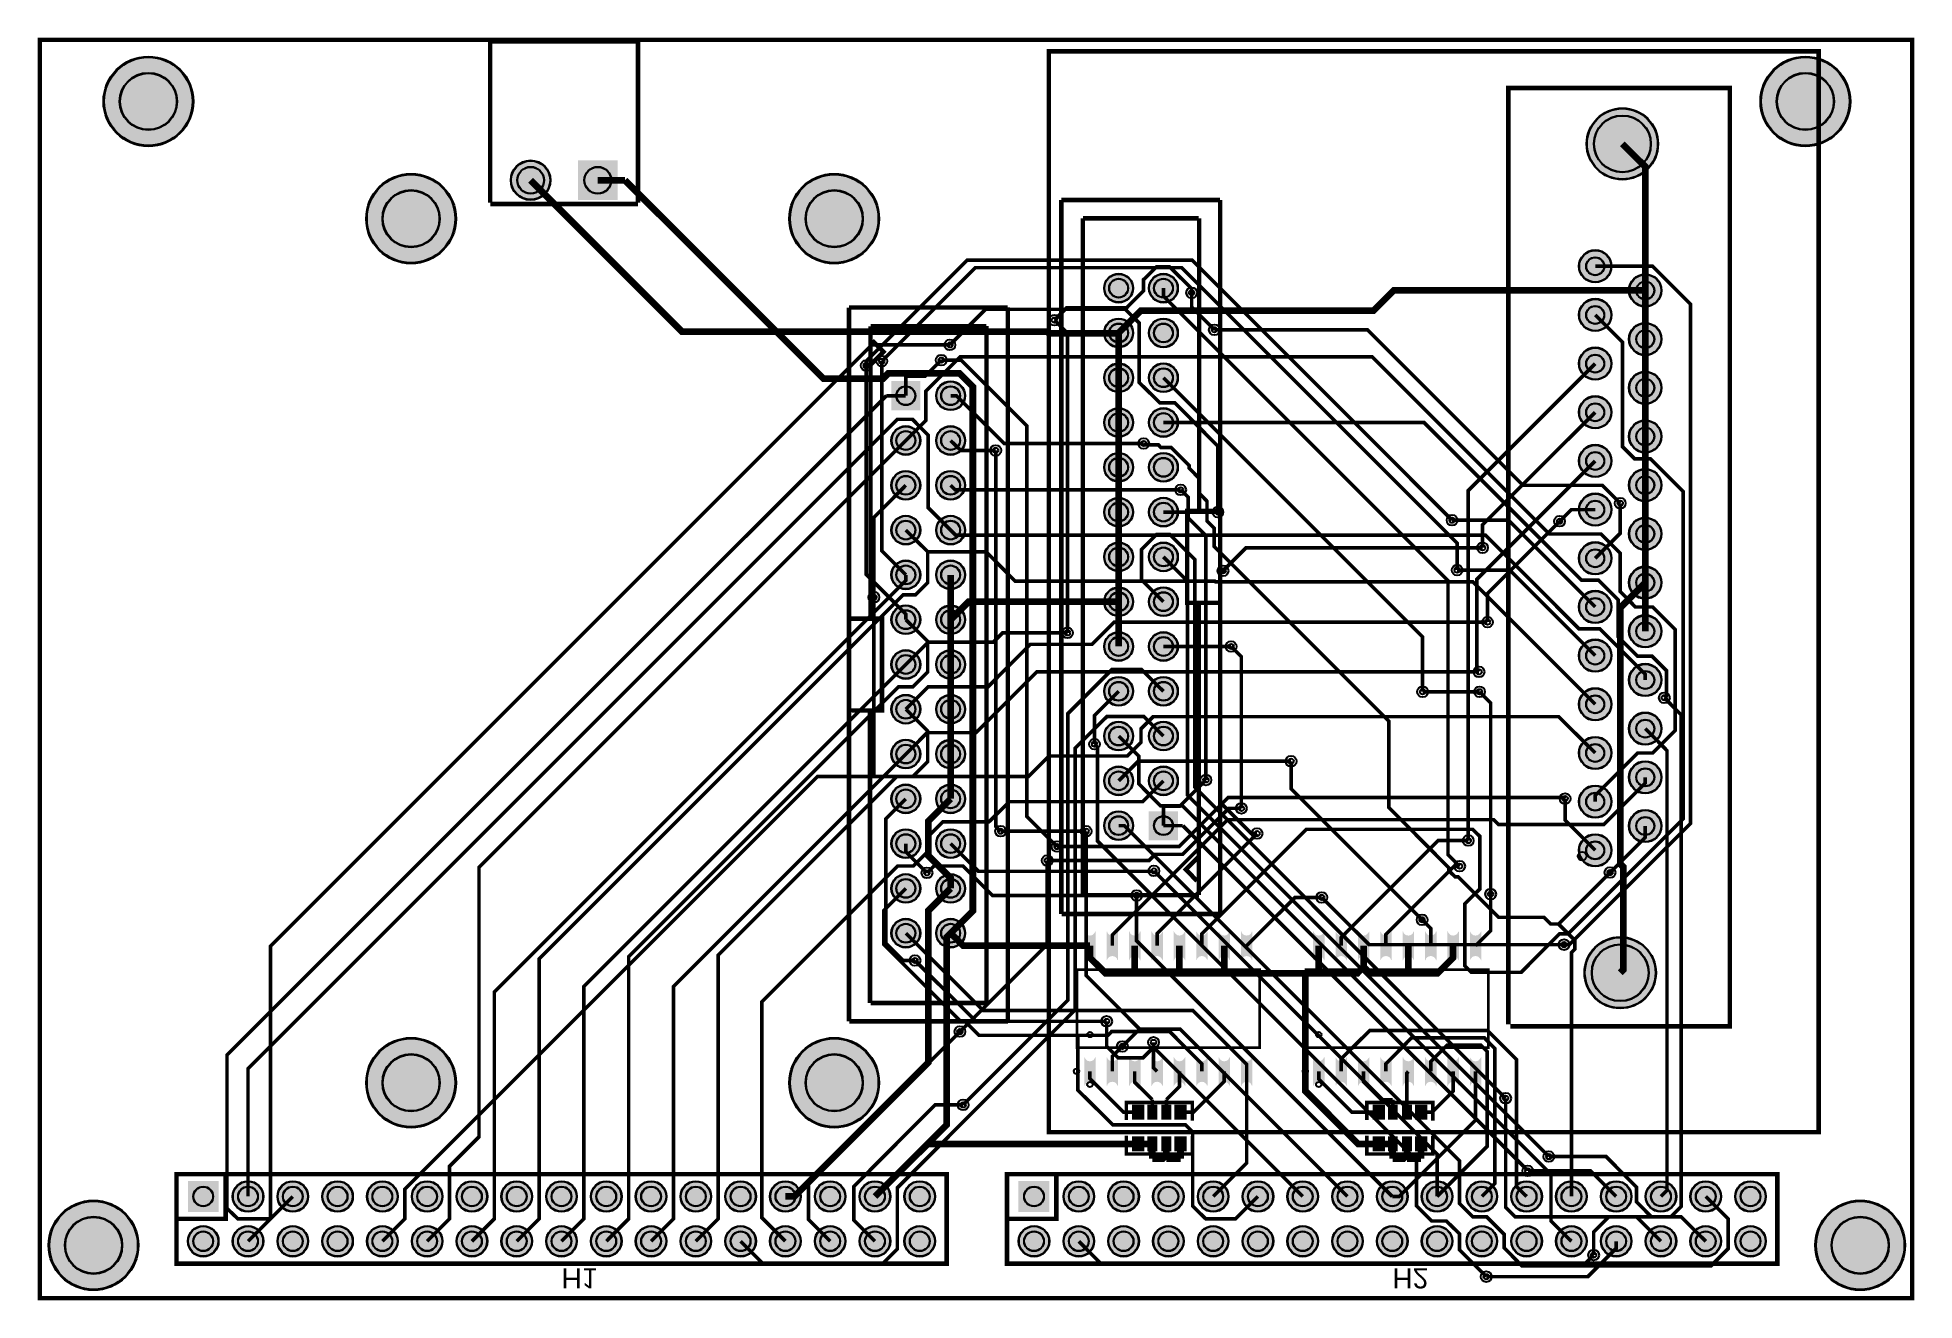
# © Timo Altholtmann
# Model space of a CAD drawing. Header units: millimetres. Extents: x 0 to 106, y 0 to 71.
import ezdxf

# ---------------------------------------------------------------- set-up
doc = ezdxf.new("R2010")
doc.units = ezdxf.units.MM
for name, color, linetype, true_color in [('BoardOutLine', 7, 'Continuous', 0xff00ff), ('BottomLayer', 7, 'Continuous', 0x0000ff), ('BottomSilkLayer', 7, 'Continuous', 0x66cc33), ('BottomSolderMaskLayer', 7, 'Continuous', 0xaa00ff), ('Document', 7, 'Continuous', 0xffffff), ('Hole', 7, 'Continuous', 0x222222), ('Multi-Layer', 7, 'Continuous', 0xc0c0c0), ('TopLayer', 7, 'Continuous', 0xff0000), ('TopPasteMaskLayer', 7, 'Continuous', 0x808080), ('TopSilkLayer', 7, 'Continuous', 0xffcc00), ('TopSolderMaskLayer', 7, 'Continuous', 0x800080)]:
    doc.layers.add(name, color=color, linetype=linetype, true_color=true_color)
doc.styles.get("Standard").update_dxf_attribs({"font": 'arial.ttf'})

msp = doc.modelspace()

# ---------------------------------------------------------------- texts
at = {"layer": 'BottomSilkLayer', "text_generation_flag": 2}
for s, p in [('H1', (29.59, 1.7)), ('H2', (76.71, 1.7))]:
    msp.add_text(s, height=1.143, rotation=180, dxfattribs=at).set_placement(p)

# ---------------------------------------------------------------- hatches: boundary and pattern name
at = {"layer": 'BottomSolderMaskLayer'}
for points in [[(3.61, 67.87, 1), (8.71, 67.87, 1)], [(97.59, 67.87, 1), (102.69, 67.87, 1)], [(87.74, 65.46, 1), (91.79, 65.46, 1)], [(26.71, 63.4, 1), (28.96, 63.4, 1)], [(32.77, 62.27), (30.52, 62.27), (30.52, 64.52), (32.77, 64.52)], [(18.51, 61.22, 1), (23.61, 61.22, 1)], [(42.51, 61.22, 1), (47.61, 61.22, 1)], [(87.29, 58.52, 1), (89.14, 58.52, 1)], [(60.36, 57.28, 1), (62.01, 57.28, 1)], [(62.9, 57.28, 1), (64.55, 57.28, 1)], [(90.13, 57.15, 1), (91.98, 57.15, 1)], [(87.29, 55.76, 1), (89.14, 55.76, 1)], [(60.36, 54.74, 1), (62.01, 54.74, 1)], [(62.9, 54.74, 1), (64.55, 54.74, 1)], [(90.13, 54.39, 1), (91.98, 54.39, 1)], [(87.29, 53, 1), (89.14, 53, 1)], [(60.36, 52.2, 1), (62.01, 52.2, 1)], [(62.9, 52.2, 1), (64.55, 52.2, 1)], [(90.13, 51.63, 1), (91.98, 51.63, 1)], [(49.95, 52.01), (49.95, 50.36), (48.3, 50.36), (48.3, 52.01)], [(50.84, 51.18, 1), (52.49, 51.18, 1)], [(87.29, 50.24, 1), (89.14, 50.24, 1)], [(60.36, 49.66, 1), (62.01, 49.66, 1)], [(62.9, 49.66, 1), (64.55, 49.66, 1)], [(48.3, 48.64, 1), (49.95, 48.64, 1)], [(50.84, 48.64, 1), (52.49, 48.64, 1)], [(90.13, 48.87, 1), (91.98, 48.87, 1)], [(60.36, 47.12, 1), (62.01, 47.12, 1)], [(62.9, 47.12, 1), (64.55, 47.12, 1)], [(87.29, 47.48, 1), (89.14, 47.48, 1)], [(48.3, 46.1, 1), (49.95, 46.1, 1)], [(50.84, 46.1, 1), (52.49, 46.1, 1)], [(90.13, 46.11, 1), (91.98, 46.11, 1)], [(60.36, 44.58, 1), (62.01, 44.58, 1)], [(62.9, 44.58, 1), (64.55, 44.58, 1)], [(87.29, 44.72, 1), (89.14, 44.72, 1)], [(48.3, 43.56, 1), (49.95, 43.56, 1)], [(50.84, 43.56, 1), (52.49, 43.56, 1)], [(90.13, 43.35, 1), (91.98, 43.35, 1)], [(60.36, 42.04, 1), (62.01, 42.04, 1)], [(62.9, 42.04, 1), (64.55, 42.04, 1)], [(87.29, 41.96, 1), (89.14, 41.96, 1)], [(48.3, 41.02, 1), (49.95, 41.02, 1)], [(50.84, 41.02, 1), (52.49, 41.02, 1)], [(90.13, 40.58, 1), (91.98, 40.58, 1)], [(60.36, 39.5, 1), (62.01, 39.5, 1)], [(62.9, 39.5, 1), (64.55, 39.5, 1)], [(87.29, 39.2, 1), (89.14, 39.2, 1)], [(48.3, 38.48, 1), (49.95, 38.48, 1)], [(50.84, 38.48, 1), (52.49, 38.48, 1)], [(90.13, 37.82, 1), (91.98, 37.82, 1)], [(60.36, 36.96, 1), (62.01, 36.96, 1)], [(62.9, 36.96, 1), (64.55, 36.96, 1)], [(87.29, 36.44, 1), (89.14, 36.44, 1)], [(48.3, 35.94, 1), (49.95, 35.94, 1)], [(50.84, 35.94, 1), (52.49, 35.94, 1)], [(60.36, 34.42, 1), (62.01, 34.42, 1)], [(62.9, 34.42, 1), (64.55, 34.42, 1)], [(90.13, 35.06, 1), (91.98, 35.06, 1)], [(48.3, 33.4, 1), (49.95, 33.4, 1)], [(50.84, 33.4, 1), (52.49, 33.4, 1)], [(87.29, 33.68, 1), (89.14, 33.68, 1)], [(90.13, 32.3, 1), (91.98, 32.3, 1)], [(60.36, 31.88, 1), (62.01, 31.88, 1)], [(62.9, 31.88, 1), (64.55, 31.88, 1)], [(48.3, 30.86, 1), (49.95, 30.86, 1)], [(50.84, 30.86, 1), (52.49, 30.86, 1)], [(87.29, 30.92, 1), (89.14, 30.92, 1)], [(60.36, 29.34, 1), (62.01, 29.34, 1)], [(62.9, 29.34, 1), (64.55, 29.34, 1)], [(90.13, 29.54, 1), (91.98, 29.54, 1)], [(48.3, 28.32, 1), (49.95, 28.32, 1)], [(50.84, 28.32, 1), (52.49, 28.32, 1)], [(87.29, 28.16, 1), (89.14, 28.16, 1)], [(90.13, 26.78, 1), (91.98, 26.78, 1)], [(60.36, 26.8, 1), (62.01, 26.8, 1)], [(62.9, 25.97), (62.9, 27.62), (64.55, 27.62), (64.55, 25.97)], [(48.3, 25.78, 1), (49.95, 25.78, 1)], [(50.84, 25.78, 1), (52.49, 25.78, 1)], [(87.29, 25.4, 1), (89.14, 25.4, 1)], [(48.3, 23.24, 1), (49.95, 23.24, 1)], [(50.84, 23.24, 1), (52.49, 23.24, 1)], [(48.3, 20.7, 1), (49.95, 20.7, 1)], [(50.84, 20.7, 1), (52.49, 20.7, 1)], [(87.61, 18.46, 1), (91.66, 18.46, 1)], [(18.51, 12.22, 1), (23.61, 12.22, 1)], [(42.51, 12.22, 1), (47.61, 12.22, 1)], [(8.4, 4.89), (10.15, 4.89), (10.15, 6.64), (8.4, 6.64)], [(10.94, 5.77, 1), (12.69, 5.77, 1)], [(13.48, 5.77, 1), (15.23, 5.77, 1)], [(16.02, 5.77, 1), (17.77, 5.77, 1)], [(18.56, 5.77, 1), (20.31, 5.77, 1)], [(21.1, 5.77, 1), (22.85, 5.77, 1)], [(23.64, 5.77, 1), (25.39, 5.77, 1)], [(26.18, 5.77, 1), (27.93, 5.77, 1)], [(28.72, 5.77, 1), (30.47, 5.77, 1)], [(31.26, 5.77, 1), (33.01, 5.77, 1)], [(33.8, 5.77, 1), (35.55, 5.77, 1)], [(36.34, 5.77, 1), (38.09, 5.77, 1)], [(38.88, 5.77, 1), (40.63, 5.77, 1)], [(41.42, 5.77, 1), (43.17, 5.77, 1)], [(43.96, 5.77, 1), (45.71, 5.77, 1)], [(46.5, 5.77, 1), (48.25, 5.77, 1)], [(49.04, 5.77, 1), (50.79, 5.77, 1)], [(55.51, 4.89), (57.26, 4.89), (57.26, 6.64), (55.51, 6.64)], [(58.05, 5.77, 1), (59.8, 5.77, 1)], [(60.59, 5.77, 1), (62.34, 5.77, 1)], [(63.13, 5.77, 1), (64.88, 5.77, 1)], [(65.67, 5.77, 1), (67.42, 5.77, 1)], [(68.21, 5.77, 1), (69.96, 5.77, 1)], [(70.75, 5.77, 1), (72.5, 5.77, 1)], [(73.29, 5.77, 1), (75.04, 5.77, 1)], [(75.83, 5.77, 1), (77.58, 5.77, 1)], [(78.37, 5.77, 1), (80.12, 5.77, 1)], [(80.91, 5.77, 1), (82.66, 5.77, 1)], [(83.45, 5.77, 1), (85.2, 5.77, 1)], [(85.99, 5.77, 1), (87.74, 5.77, 1)], [(88.53, 5.77, 1), (90.28, 5.77, 1)], [(91.07, 5.77, 1), (92.82, 5.77, 1)], [(93.61, 5.77, 1), (95.36, 5.77, 1)], [(96.15, 5.77, 1), (97.9, 5.77, 1)], [(0.5, 3, 1), (5.6, 3, 1)], [(100.7, 3, 1), (105.8, 3, 1)], [(8.4, 3.23, 1), (10.15, 3.23, 1)], [(10.94, 3.23, 1), (12.69, 3.23, 1)], [(13.48, 3.23, 1), (15.23, 3.23, 1)], [(16.02, 3.23, 1), (17.77, 3.23, 1)], [(18.56, 3.23, 1), (20.31, 3.23, 1)], [(21.1, 3.23, 1), (22.85, 3.23, 1)], [(23.64, 3.23, 1), (25.39, 3.23, 1)], [(26.18, 3.23, 1), (27.93, 3.23, 1)], [(28.72, 3.23, 1), (30.47, 3.23, 1)], [(31.26, 3.23, 1), (33.01, 3.23, 1)], [(33.8, 3.23, 1), (35.55, 3.23, 1)], [(36.34, 3.23, 1), (38.09, 3.23, 1)], [(38.88, 3.23, 1), (40.63, 3.23, 1)], [(41.42, 3.23, 1), (43.17, 3.23, 1)], [(43.96, 3.23, 1), (45.71, 3.23, 1)], [(46.5, 3.23, 1), (48.25, 3.23, 1)], [(49.04, 3.23, 1), (50.79, 3.23, 1)], [(55.51, 3.23, 1), (57.26, 3.23, 1)], [(58.05, 3.23, 1), (59.8, 3.23, 1)], [(60.59, 3.23, 1), (62.34, 3.23, 1)], [(63.13, 3.23, 1), (64.88, 3.23, 1)], [(65.67, 3.23, 1), (67.42, 3.23, 1)], [(68.21, 3.23, 1), (69.96, 3.23, 1)], [(70.75, 3.23, 1), (72.5, 3.23, 1)], [(73.29, 3.23, 1), (75.04, 3.23, 1)], [(75.83, 3.23, 1), (77.58, 3.23, 1)], [(78.37, 3.23, 1), (80.12, 3.23, 1)], [(80.91, 3.23, 1), (82.66, 3.23, 1)], [(83.45, 3.23, 1), (85.2, 3.23, 1)], [(85.99, 3.23, 1), (87.74, 3.23, 1)], [(88.53, 3.23, 1), (90.28, 3.23, 1)], [(91.07, 3.23, 1), (92.82, 3.23, 1)], [(93.61, 3.23, 1), (95.36, 3.23, 1)], [(96.15, 3.23, 1), (97.9, 3.23, 1)]]:
    msp.add_hatch(color=256, dxfattribs=at).paths.add_polyline_path(points)
at = {"layer": 'Multi-Layer'}
for points in [[(87.76, 65.46, 1), (91.76, 65.46, 1)], [(26.74, 63.4, 1), (28.94, 63.4, 1)], [(32.75, 62.3), (30.55, 62.3), (30.55, 64.5), (32.75, 64.5)], [(87.32, 58.52, 1), (89.12, 58.52, 1)], [(60.39, 57.28, 1), (61.99, 57.28, 1)], [(62.93, 57.28, 1), (64.53, 57.28, 1)], [(90.16, 57.15, 1), (91.96, 57.15, 1)], [(87.32, 55.76, 1), (89.12, 55.76, 1)], [(60.39, 54.74, 1), (61.99, 54.74, 1)], [(62.93, 54.74, 1), (64.53, 54.74, 1)], [(90.16, 54.39, 1), (91.96, 54.39, 1)], [(87.32, 53, 1), (89.12, 53, 1)], [(60.39, 52.2, 1), (61.99, 52.2, 1)], [(62.93, 52.2, 1), (64.53, 52.2, 1)], [(90.16, 51.63, 1), (91.96, 51.63, 1)], [(49.92, 51.98), (49.92, 50.38), (48.32, 50.38), (48.32, 51.98)], [(50.86, 51.18, 1), (52.46, 51.18, 1)], [(87.32, 50.24, 1), (89.12, 50.24, 1)], [(60.39, 49.66, 1), (61.99, 49.66, 1)], [(62.93, 49.66, 1), (64.53, 49.66, 1)], [(48.32, 48.64, 1), (49.92, 48.64, 1)], [(50.86, 48.64, 1), (52.46, 48.64, 1)], [(90.16, 48.87, 1), (91.96, 48.87, 1)], [(60.39, 47.12, 1), (61.99, 47.12, 1)], [(62.93, 47.12, 1), (64.53, 47.12, 1)], [(87.32, 47.48, 1), (89.12, 47.48, 1)], [(48.32, 46.1, 1), (49.92, 46.1, 1)], [(50.86, 46.1, 1), (52.46, 46.1, 1)], [(90.16, 46.11, 1), (91.96, 46.11, 1)], [(60.39, 44.58, 1), (61.99, 44.58, 1)], [(62.93, 44.58, 1), (64.53, 44.58, 1)], [(87.32, 44.72, 1), (89.12, 44.72, 1)], [(48.32, 43.56, 1), (49.92, 43.56, 1)], [(50.86, 43.56, 1), (52.46, 43.56, 1)], [(90.16, 43.35, 1), (91.96, 43.35, 1)], [(60.39, 42.04, 1), (61.99, 42.04, 1)], [(62.93, 42.04, 1), (64.53, 42.04, 1)], [(87.32, 41.96, 1), (89.12, 41.96, 1)], [(48.32, 41.02, 1), (49.92, 41.02, 1)], [(50.86, 41.02, 1), (52.46, 41.02, 1)], [(90.16, 40.58, 1), (91.96, 40.58, 1)], [(60.39, 39.5, 1), (61.99, 39.5, 1)], [(62.93, 39.5, 1), (64.53, 39.5, 1)], [(87.32, 39.2, 1), (89.12, 39.2, 1)], [(48.32, 38.48, 1), (49.92, 38.48, 1)], [(50.86, 38.48, 1), (52.46, 38.48, 1)], [(90.16, 37.82, 1), (91.96, 37.82, 1)], [(60.39, 36.96, 1), (61.99, 36.96, 1)], [(62.93, 36.96, 1), (64.53, 36.96, 1)], [(87.32, 36.44, 1), (89.12, 36.44, 1)], [(48.32, 35.94, 1), (49.92, 35.94, 1)], [(50.86, 35.94, 1), (52.46, 35.94, 1)], [(60.39, 34.42, 1), (61.99, 34.42, 1)], [(62.93, 34.42, 1), (64.53, 34.42, 1)], [(90.16, 35.06, 1), (91.96, 35.06, 1)], [(48.32, 33.4, 1), (49.92, 33.4, 1)], [(50.86, 33.4, 1), (52.46, 33.4, 1)], [(87.32, 33.68, 1), (89.12, 33.68, 1)], [(90.16, 32.3, 1), (91.96, 32.3, 1)], [(60.39, 31.88, 1), (61.99, 31.88, 1)], [(62.93, 31.88, 1), (64.53, 31.88, 1)], [(48.32, 30.86, 1), (49.92, 30.86, 1)], [(50.86, 30.86, 1), (52.46, 30.86, 1)], [(87.32, 30.92, 1), (89.12, 30.92, 1)], [(60.39, 29.34, 1), (61.99, 29.34, 1)], [(62.93, 29.34, 1), (64.53, 29.34, 1)], [(90.16, 29.54, 1), (91.96, 29.54, 1)], [(48.32, 28.32, 1), (49.92, 28.32, 1)], [(50.86, 28.32, 1), (52.46, 28.32, 1)], [(87.32, 28.16, 1), (89.12, 28.16, 1)], [(90.16, 26.78, 1), (91.96, 26.78, 1)], [(60.39, 26.8, 1), (61.99, 26.8, 1)], [(62.93, 26), (62.93, 27.6), (64.53, 27.6), (64.53, 26)], [(48.32, 25.78, 1), (49.92, 25.78, 1)], [(50.86, 25.78, 1), (52.46, 25.78, 1)], [(87.32, 25.4, 1), (89.12, 25.4, 1)], [(48.32, 23.24, 1), (49.92, 23.24, 1)], [(50.86, 23.24, 1), (52.46, 23.24, 1)], [(48.32, 20.7, 1), (49.92, 20.7, 1)], [(50.86, 20.7, 1), (52.46, 20.7, 1)], [(87.64, 18.46, 1), (91.64, 18.46, 1)], [(8.42, 4.92), (10.12, 4.92), (10.12, 6.62), (8.42, 6.62)], [(10.96, 5.77, 1), (12.66, 5.77, 1)], [(13.5, 5.77, 1), (15.2, 5.77, 1)], [(16.04, 5.77, 1), (17.74, 5.77, 1)], [(18.58, 5.77, 1), (20.28, 5.77, 1)], [(21.12, 5.77, 1), (22.82, 5.77, 1)], [(23.66, 5.77, 1), (25.36, 5.77, 1)], [(26.2, 5.77, 1), (27.9, 5.77, 1)], [(28.74, 5.77, 1), (30.44, 5.77, 1)], [(31.28, 5.77, 1), (32.98, 5.77, 1)], [(33.82, 5.77, 1), (35.52, 5.77, 1)], [(36.36, 5.77, 1), (38.06, 5.77, 1)], [(38.9, 5.77, 1), (40.6, 5.77, 1)], [(41.44, 5.77, 1), (43.14, 5.77, 1)], [(43.98, 5.77, 1), (45.68, 5.77, 1)], [(46.52, 5.77, 1), (48.22, 5.77, 1)], [(49.06, 5.77, 1), (50.76, 5.77, 1)], [(55.54, 4.92), (57.24, 4.92), (57.24, 6.62), (55.54, 6.62)], [(58.08, 5.77, 1), (59.78, 5.77, 1)], [(60.62, 5.77, 1), (62.32, 5.77, 1)], [(63.16, 5.77, 1), (64.86, 5.77, 1)], [(65.7, 5.77, 1), (67.4, 5.77, 1)], [(68.24, 5.77, 1), (69.94, 5.77, 1)], [(70.78, 5.77, 1), (72.48, 5.77, 1)], [(73.32, 5.77, 1), (75.02, 5.77, 1)], [(75.86, 5.77, 1), (77.56, 5.77, 1)], [(78.4, 5.77, 1), (80.1, 5.77, 1)], [(80.94, 5.77, 1), (82.64, 5.77, 1)], [(83.48, 5.77, 1), (85.18, 5.77, 1)], [(86.02, 5.77, 1), (87.72, 5.77, 1)], [(88.56, 5.77, 1), (90.26, 5.77, 1)], [(91.1, 5.77, 1), (92.8, 5.77, 1)], [(93.64, 5.77, 1), (95.34, 5.77, 1)], [(96.18, 5.77, 1), (97.88, 5.77, 1)], [(8.42, 3.23, 1), (10.12, 3.23, 1)], [(10.96, 3.23, 1), (12.66, 3.23, 1)], [(13.5, 3.23, 1), (15.2, 3.23, 1)], [(16.04, 3.23, 1), (17.74, 3.23, 1)], [(18.58, 3.23, 1), (20.28, 3.23, 1)], [(21.12, 3.23, 1), (22.82, 3.23, 1)], [(23.66, 3.23, 1), (25.36, 3.23, 1)], [(26.2, 3.23, 1), (27.9, 3.23, 1)], [(28.74, 3.23, 1), (30.44, 3.23, 1)], [(31.28, 3.23, 1), (32.98, 3.23, 1)], [(33.82, 3.23, 1), (35.52, 3.23, 1)], [(36.36, 3.23, 1), (38.06, 3.23, 1)], [(38.9, 3.23, 1), (40.6, 3.23, 1)], [(41.44, 3.23, 1), (43.14, 3.23, 1)], [(43.98, 3.23, 1), (45.68, 3.23, 1)], [(46.52, 3.23, 1), (48.22, 3.23, 1)], [(49.06, 3.23, 1), (50.76, 3.23, 1)], [(55.54, 3.23, 1), (57.24, 3.23, 1)], [(58.08, 3.23, 1), (59.78, 3.23, 1)], [(60.62, 3.23, 1), (62.32, 3.23, 1)], [(63.16, 3.23, 1), (64.86, 3.23, 1)], [(65.7, 3.23, 1), (67.4, 3.23, 1)], [(68.24, 3.23, 1), (69.94, 3.23, 1)], [(70.78, 3.23, 1), (72.48, 3.23, 1)], [(73.32, 3.23, 1), (75.02, 3.23, 1)], [(75.86, 3.23, 1), (77.56, 3.23, 1)], [(78.4, 3.23, 1), (80.1, 3.23, 1)], [(80.94, 3.23, 1), (82.64, 3.23, 1)], [(83.48, 3.23, 1), (85.18, 3.23, 1)], [(86.02, 3.23, 1), (87.72, 3.23, 1)], [(88.56, 3.23, 1), (90.26, 3.23, 1)], [(91.1, 3.23, 1), (92.8, 3.23, 1)], [(93.64, 3.23, 1), (95.34, 3.23, 1)], [(96.18, 3.23, 1), (97.88, 3.23, 1)]]:
    msp.add_hatch(color=256, dxfattribs=at).paths.add_polyline_path(points)
at = {"layer": 'TopLayer'}
for points in [[(59.86, 20.8, -0.785398), (59.26, 20.8), (59.26, 19.17, -0.785398), (59.86, 19.17)], [(61.13, 20.8, -0.785398), (60.53, 20.8), (60.53, 19.17, -0.785398), (61.13, 19.17)], [(62.4, 20.8, -0.785398), (61.8, 20.8), (61.8, 19.17, -0.785398), (62.4, 19.17)], [(63.67, 20.8, -0.785398), (63.07, 20.8), (63.07, 19.17, -0.785398), (63.67, 19.17)], [(64.94, 20.8, -0.785398), (64.34, 20.8), (64.34, 19.17, -0.785398), (64.94, 19.17)], [(66.21, 20.8, -0.785398), (65.61, 20.8), (65.61, 19.17, -0.785398), (66.21, 19.17)], [(67.48, 20.8, -0.785398), (66.88, 20.8), (66.88, 19.17, -0.785398), (67.48, 19.17)], [(68.75, 20.8, -0.785398), (68.15, 20.8), (68.15, 19.17, -0.785398), (68.75, 19.17)], [(72.84, 20.8, -0.785398), (72.24, 20.8), (72.24, 19.17, -0.785398), (72.84, 19.17)], [(74.11, 20.8, -0.785398), (73.51, 20.8), (73.51, 19.17, -0.785398), (74.11, 19.17)], [(75.38, 20.8, -0.785398), (74.78, 20.8), (74.78, 19.17, -0.785398), (75.38, 19.17)], [(76.65, 20.8, -0.785398), (76.05, 20.8), (76.05, 19.17, -0.785398), (76.65, 19.17)], [(77.92, 20.8, -0.785398), (77.32, 20.8), (77.32, 19.17, -0.785398), (77.92, 19.17)], [(79.19, 20.8, -0.785398), (78.59, 20.8), (78.59, 19.17, -0.785398), (79.19, 19.17)], [(80.46, 20.8, -0.785398), (79.86, 20.8), (79.86, 19.17, -0.785398), (80.46, 19.17)], [(81.73, 20.8, -0.785398), (81.13, 20.8), (81.13, 19.17, -0.785398), (81.73, 19.17)], [(59.86, 13.67, -0.785398), (59.26, 13.67), (59.26, 12.04, -0.785398), (59.86, 12.04)], [(61.13, 13.67, -0.785398), (60.53, 13.67), (60.53, 12.04, -0.785398), (61.13, 12.04)], [(62.4, 13.67, -0.785398), (61.8, 13.67), (61.8, 12.04, -0.785398), (62.4, 12.04)], [(63.67, 13.67, -0.785398), (63.07, 13.67), (63.07, 12.04, -0.785398), (63.67, 12.04)], [(64.94, 13.67, -0.785398), (64.34, 13.67), (64.34, 12.04, -0.785398), (64.94, 12.04)], [(66.21, 13.67, -0.785398), (65.61, 13.67), (65.61, 12.04, -0.785398), (66.21, 12.04)], [(67.48, 13.67, -0.785398), (66.88, 13.67), (66.88, 12.04, -0.785398), (67.48, 12.04)], [(68.75, 13.67, -0.785398), (68.15, 13.67), (68.15, 12.04, -0.785398), (68.75, 12.04)], [(72.84, 13.67, -0.785398), (72.24, 13.67), (72.24, 12.04, -0.785398), (72.84, 12.04)], [(74.11, 13.67, -0.785398), (73.51, 13.67), (73.51, 12.04, -0.785398), (74.11, 12.04)], [(75.38, 13.67, -0.785398), (74.78, 13.67), (74.78, 12.04, -0.785398), (75.38, 12.04)], [(76.65, 13.67, -0.785398), (76.05, 13.67), (76.05, 12.04, -0.785398), (76.65, 12.04)], [(77.92, 13.67, -0.785398), (77.32, 13.67), (77.32, 12.04, -0.785398), (77.92, 12.04)], [(79.19, 13.67, -0.785398), (78.59, 13.67), (78.59, 12.04, -0.785398), (79.19, 12.04)], [(80.46, 13.67, -0.785398), (79.86, 13.67), (79.86, 12.04, -0.785398), (80.46, 12.04)], [(81.73, 13.67, -0.785398), (81.13, 13.67), (81.13, 12.04, -0.785398), (81.73, 12.04)], [(62.63, 10.15), (61.98, 10.15), (61.98, 10.95), (62.63, 10.95)], [(63.35, 10.15), (62.85, 10.15), (62.85, 10.95), (63.35, 10.95)], [(64.15, 10.15), (63.65, 10.15), (63.65, 10.95), (64.15, 10.95)], [(65.03, 10.15), (64.38, 10.15), (64.38, 10.95), (65.03, 10.95)], [(76.27, 10.15), (75.62, 10.15), (75.62, 10.95), (76.27, 10.95)], [(76.99, 10.15), (76.49, 10.15), (76.49, 10.95), (76.99, 10.95)], [(77.79, 10.15), (77.29, 10.15), (77.29, 10.95), (77.79, 10.95)], [(78.66, 10.15), (78.01, 10.15), (78.01, 10.95), (78.66, 10.95)], [(62.63, 8.35), (61.98, 8.35), (61.98, 9.15), (62.63, 9.15)], [(63.35, 8.35), (62.85, 8.35), (62.85, 9.15), (63.35, 9.15)], [(64.15, 8.35), (63.65, 8.35), (63.65, 9.15), (64.15, 9.15)], [(65.03, 8.35), (64.38, 8.35), (64.38, 9.15), (65.03, 9.15)], [(76.27, 8.35), (75.62, 8.35), (75.62, 9.15), (76.27, 9.15)], [(76.99, 8.35), (76.49, 8.35), (76.49, 9.15), (76.99, 9.15)], [(77.79, 8.35), (77.29, 8.35), (77.29, 9.15), (77.79, 9.15)], [(78.66, 8.35), (78.01, 8.35), (78.01, 9.15), (78.66, 9.15)]]:
    msp.add_hatch(color=256, dxfattribs=at).paths.add_polyline_path(points)
at = {"layer": 'TopPasteMaskLayer'}
for points in [[(59.86, 20.8, -0.785398), (59.26, 20.8), (59.26, 19.17, -0.785398), (59.86, 19.17)], [(61.13, 20.8, -0.785398), (60.53, 20.8), (60.53, 19.17, -0.785398), (61.13, 19.17)], [(62.4, 20.8, -0.785398), (61.8, 20.8), (61.8, 19.17, -0.785398), (62.4, 19.17)], [(63.67, 20.8, -0.785398), (63.07, 20.8), (63.07, 19.17, -0.785398), (63.67, 19.17)], [(64.94, 20.8, -0.785398), (64.34, 20.8), (64.34, 19.17, -0.785398), (64.94, 19.17)], [(66.21, 20.8, -0.785398), (65.61, 20.8), (65.61, 19.17, -0.785398), (66.21, 19.17)], [(67.48, 20.8, -0.785398), (66.88, 20.8), (66.88, 19.17, -0.785398), (67.48, 19.17)], [(68.75, 20.8, -0.785398), (68.15, 20.8), (68.15, 19.17, -0.785398), (68.75, 19.17)], [(72.84, 20.8, -0.785398), (72.24, 20.8), (72.24, 19.17, -0.785398), (72.84, 19.17)], [(74.11, 20.8, -0.785398), (73.51, 20.8), (73.51, 19.17, -0.785398), (74.11, 19.17)], [(75.38, 20.8, -0.785398), (74.78, 20.8), (74.78, 19.17, -0.785398), (75.38, 19.17)], [(76.65, 20.8, -0.785398), (76.05, 20.8), (76.05, 19.17, -0.785398), (76.65, 19.17)], [(77.92, 20.8, -0.785398), (77.32, 20.8), (77.32, 19.17, -0.785398), (77.92, 19.17)], [(79.19, 20.8, -0.785398), (78.59, 20.8), (78.59, 19.17, -0.785398), (79.19, 19.17)], [(80.46, 20.8, -0.785398), (79.86, 20.8), (79.86, 19.17, -0.785398), (80.46, 19.17)], [(81.73, 20.8, -0.785398), (81.13, 20.8), (81.13, 19.17, -0.785398), (81.73, 19.17)], [(59.86, 13.67, -0.785398), (59.26, 13.67), (59.26, 12.04, -0.785398), (59.86, 12.04)], [(61.13, 13.67, -0.785398), (60.53, 13.67), (60.53, 12.04, -0.785398), (61.13, 12.04)], [(62.4, 13.67, -0.785398), (61.8, 13.67), (61.8, 12.04, -0.785398), (62.4, 12.04)], [(63.67, 13.67, -0.785398), (63.07, 13.67), (63.07, 12.04, -0.785398), (63.67, 12.04)], [(64.94, 13.67, -0.785398), (64.34, 13.67), (64.34, 12.04, -0.785398), (64.94, 12.04)], [(66.21, 13.67, -0.785398), (65.61, 13.67), (65.61, 12.04, -0.785398), (66.21, 12.04)], [(67.48, 13.67, -0.785398), (66.88, 13.67), (66.88, 12.04, -0.785398), (67.48, 12.04)], [(68.75, 13.67, -0.785398), (68.15, 13.67), (68.15, 12.04, -0.785398), (68.75, 12.04)], [(72.84, 13.67, -0.785398), (72.24, 13.67), (72.24, 12.04, -0.785398), (72.84, 12.04)], [(74.11, 13.67, -0.785398), (73.51, 13.67), (73.51, 12.04, -0.785398), (74.11, 12.04)], [(75.38, 13.67, -0.785398), (74.78, 13.67), (74.78, 12.04, -0.785398), (75.38, 12.04)], [(76.65, 13.67, -0.785398), (76.05, 13.67), (76.05, 12.04, -0.785398), (76.65, 12.04)], [(77.92, 13.67, -0.785398), (77.32, 13.67), (77.32, 12.04, -0.785398), (77.92, 12.04)], [(79.19, 13.67, -0.785398), (78.59, 13.67), (78.59, 12.04, -0.785398), (79.19, 12.04)], [(80.46, 13.67, -0.785398), (79.86, 13.67), (79.86, 12.04, -0.785398), (80.46, 12.04)], [(81.73, 13.67, -0.785398), (81.13, 13.67), (81.13, 12.04, -0.785398), (81.73, 12.04)], [(62.63, 10.15), (61.98, 10.15), (61.98, 10.95), (62.63, 10.95)], [(63.35, 10.15), (62.85, 10.15), (62.85, 10.95), (63.35, 10.95)], [(64.15, 10.15), (63.65, 10.15), (63.65, 10.95), (64.15, 10.95)], [(65.03, 10.15), (64.38, 10.15), (64.38, 10.95), (65.03, 10.95)], [(76.27, 10.15), (75.62, 10.15), (75.62, 10.95), (76.27, 10.95)], [(76.99, 10.15), (76.49, 10.15), (76.49, 10.95), (76.99, 10.95)], [(77.79, 10.15), (77.29, 10.15), (77.29, 10.95), (77.79, 10.95)], [(78.66, 10.15), (78.01, 10.15), (78.01, 10.95), (78.66, 10.95)], [(62.63, 8.35), (61.98, 8.35), (61.98, 9.15), (62.63, 9.15)], [(63.35, 8.35), (62.85, 8.35), (62.85, 9.15), (63.35, 9.15)], [(64.15, 8.35), (63.65, 8.35), (63.65, 9.15), (64.15, 9.15)], [(65.03, 8.35), (64.38, 8.35), (64.38, 9.15), (65.03, 9.15)], [(76.27, 8.35), (75.62, 8.35), (75.62, 9.15), (76.27, 9.15)], [(76.99, 8.35), (76.49, 8.35), (76.49, 9.15), (76.99, 9.15)], [(77.79, 8.35), (77.29, 8.35), (77.29, 9.15), (77.79, 9.15)], [(78.66, 8.35), (78.01, 8.35), (78.01, 9.15), (78.66, 9.15)]]:
    msp.add_hatch(color=256, dxfattribs=at).paths.add_polyline_path(points)
at = {"layer": 'TopSolderMaskLayer'}
for points in [[(3.61, 67.87, 1), (8.71, 67.87, 1)], [(97.59, 67.87, 1), (102.69, 67.87, 1)], [(87.74, 65.46, 1), (91.79, 65.46, 1)], [(26.71, 63.4, 1), (28.96, 63.4, 1)], [(32.77, 62.27), (30.52, 62.27), (30.52, 64.52), (32.77, 64.52)], [(18.51, 61.22, 1), (23.61, 61.22, 1)], [(42.51, 61.22, 1), (47.61, 61.22, 1)], [(87.29, 58.52, 1), (89.14, 58.52, 1)], [(60.36, 57.28, 1), (62.01, 57.28, 1)], [(62.9, 57.28, 1), (64.55, 57.28, 1)], [(90.13, 57.15, 1), (91.98, 57.15, 1)], [(87.29, 55.76, 1), (89.14, 55.76, 1)], [(60.36, 54.74, 1), (62.01, 54.74, 1)], [(62.9, 54.74, 1), (64.55, 54.74, 1)], [(90.13, 54.39, 1), (91.98, 54.39, 1)], [(87.29, 53, 1), (89.14, 53, 1)], [(60.36, 52.2, 1), (62.01, 52.2, 1)], [(62.9, 52.2, 1), (64.55, 52.2, 1)], [(90.13, 51.63, 1), (91.98, 51.63, 1)], [(49.95, 52.01), (49.95, 50.36), (48.3, 50.36), (48.3, 52.01)], [(50.84, 51.18, 1), (52.49, 51.18, 1)], [(87.29, 50.24, 1), (89.14, 50.24, 1)], [(60.36, 49.66, 1), (62.01, 49.66, 1)], [(62.9, 49.66, 1), (64.55, 49.66, 1)], [(48.3, 48.64, 1), (49.95, 48.64, 1)], [(50.84, 48.64, 1), (52.49, 48.64, 1)], [(90.13, 48.87, 1), (91.98, 48.87, 1)], [(60.36, 47.12, 1), (62.01, 47.12, 1)], [(62.9, 47.12, 1), (64.55, 47.12, 1)], [(87.29, 47.48, 1), (89.14, 47.48, 1)], [(48.3, 46.1, 1), (49.95, 46.1, 1)], [(50.84, 46.1, 1), (52.49, 46.1, 1)], [(90.13, 46.11, 1), (91.98, 46.11, 1)], [(60.36, 44.58, 1), (62.01, 44.58, 1)], [(62.9, 44.58, 1), (64.55, 44.58, 1)], [(87.29, 44.72, 1), (89.14, 44.72, 1)], [(48.3, 43.56, 1), (49.95, 43.56, 1)], [(50.84, 43.56, 1), (52.49, 43.56, 1)], [(90.13, 43.35, 1), (91.98, 43.35, 1)], [(60.36, 42.04, 1), (62.01, 42.04, 1)], [(62.9, 42.04, 1), (64.55, 42.04, 1)], [(87.29, 41.96, 1), (89.14, 41.96, 1)], [(48.3, 41.02, 1), (49.95, 41.02, 1)], [(50.84, 41.02, 1), (52.49, 41.02, 1)], [(90.13, 40.58, 1), (91.98, 40.58, 1)], [(60.36, 39.5, 1), (62.01, 39.5, 1)], [(62.9, 39.5, 1), (64.55, 39.5, 1)], [(87.29, 39.2, 1), (89.14, 39.2, 1)], [(48.3, 38.48, 1), (49.95, 38.48, 1)], [(50.84, 38.48, 1), (52.49, 38.48, 1)], [(90.13, 37.82, 1), (91.98, 37.82, 1)], [(60.36, 36.96, 1), (62.01, 36.96, 1)], [(62.9, 36.96, 1), (64.55, 36.96, 1)], [(87.29, 36.44, 1), (89.14, 36.44, 1)], [(48.3, 35.94, 1), (49.95, 35.94, 1)], [(50.84, 35.94, 1), (52.49, 35.94, 1)], [(60.36, 34.42, 1), (62.01, 34.42, 1)], [(62.9, 34.42, 1), (64.55, 34.42, 1)], [(90.13, 35.06, 1), (91.98, 35.06, 1)], [(48.3, 33.4, 1), (49.95, 33.4, 1)], [(50.84, 33.4, 1), (52.49, 33.4, 1)], [(87.29, 33.68, 1), (89.14, 33.68, 1)], [(90.13, 32.3, 1), (91.98, 32.3, 1)], [(60.36, 31.88, 1), (62.01, 31.88, 1)], [(62.9, 31.88, 1), (64.55, 31.88, 1)], [(48.3, 30.86, 1), (49.95, 30.86, 1)], [(50.84, 30.86, 1), (52.49, 30.86, 1)], [(87.29, 30.92, 1), (89.14, 30.92, 1)], [(60.36, 29.34, 1), (62.01, 29.34, 1)], [(62.9, 29.34, 1), (64.55, 29.34, 1)], [(90.13, 29.54, 1), (91.98, 29.54, 1)], [(48.3, 28.32, 1), (49.95, 28.32, 1)], [(50.84, 28.32, 1), (52.49, 28.32, 1)], [(87.29, 28.16, 1), (89.14, 28.16, 1)], [(90.13, 26.78, 1), (91.98, 26.78, 1)], [(60.36, 26.8, 1), (62.01, 26.8, 1)], [(62.9, 25.97), (62.9, 27.62), (64.55, 27.62), (64.55, 25.97)], [(48.3, 25.78, 1), (49.95, 25.78, 1)], [(50.84, 25.78, 1), (52.49, 25.78, 1)], [(87.29, 25.4, 1), (89.14, 25.4, 1)], [(48.3, 23.24, 1), (49.95, 23.24, 1)], [(50.84, 23.24, 1), (52.49, 23.24, 1)], [(48.3, 20.7, 1), (49.95, 20.7, 1)], [(50.84, 20.7, 1), (52.49, 20.7, 1)], [(59.89, 20.82, -0.785398), (59.24, 20.82), (59.24, 19.15, -0.785398), (59.89, 19.15)], [(61.16, 20.82, -0.785398), (60.51, 20.82), (60.51, 19.15, -0.785398), (61.16, 19.15)], [(62.43, 20.82, -0.785398), (61.78, 20.82), (61.78, 19.15, -0.785398), (62.43, 19.15)], [(63.7, 20.82, -0.785398), (63.05, 20.82), (63.05, 19.15, -0.785398), (63.7, 19.15)], [(64.97, 20.82, -0.785398), (64.32, 20.82), (64.32, 19.15, -0.785398), (64.97, 19.15)], [(66.24, 20.82, -0.785398), (65.59, 20.82), (65.59, 19.15, -0.785398), (66.24, 19.15)], [(67.51, 20.82, -0.785398), (66.86, 20.82), (66.86, 19.15, -0.785398), (67.51, 19.15)], [(68.78, 20.82, -0.785398), (68.13, 20.82), (68.13, 19.15, -0.785398), (68.78, 19.15)], [(72.87, 20.82, -0.785398), (72.22, 20.82), (72.22, 19.15, -0.785398), (72.87, 19.15)], [(74.14, 20.82, -0.785398), (73.49, 20.82), (73.49, 19.15, -0.785398), (74.14, 19.15)], [(75.41, 20.82, -0.785398), (74.76, 20.82), (74.76, 19.15, -0.785398), (75.41, 19.15)], [(76.68, 20.82, -0.785398), (76.03, 20.82), (76.03, 19.15, -0.785398), (76.68, 19.15)], [(77.95, 20.82, -0.785398), (77.3, 20.82), (77.3, 19.15, -0.785398), (77.95, 19.15)], [(79.22, 20.82, -0.785398), (78.57, 20.82), (78.57, 19.15, -0.785398), (79.22, 19.15)], [(80.49, 20.82, -0.785398), (79.84, 20.82), (79.84, 19.15, -0.785398), (80.49, 19.15)], [(81.76, 20.82, -0.785398), (81.11, 20.82), (81.11, 19.15, -0.785398), (81.76, 19.15)], [(87.61, 18.46, 1), (91.66, 18.46, 1)], [(18.51, 12.22, 1), (23.61, 12.22, 1)], [(42.51, 12.22, 1), (47.61, 12.22, 1)], [(59.89, 13.69, -0.785398), (59.24, 13.69), (59.24, 12.02, -0.785398), (59.89, 12.02)], [(61.16, 13.69, -0.785398), (60.51, 13.69), (60.51, 12.02, -0.785398), (61.16, 12.02)], [(62.43, 13.69, -0.785398), (61.78, 13.69), (61.78, 12.02, -0.785398), (62.43, 12.02)], [(63.7, 13.69, -0.785398), (63.05, 13.69), (63.05, 12.02, -0.785398), (63.7, 12.02)], [(64.97, 13.69, -0.785398), (64.32, 13.69), (64.32, 12.02, -0.785398), (64.97, 12.02)], [(66.24, 13.69, -0.785398), (65.59, 13.69), (65.59, 12.02, -0.785398), (66.24, 12.02)], [(67.51, 13.69, -0.785398), (66.86, 13.69), (66.86, 12.02, -0.785398), (67.51, 12.02)], [(68.78, 13.69, -0.785398), (68.13, 13.69), (68.13, 12.02, -0.785398), (68.78, 12.02)], [(72.87, 13.69, -0.785398), (72.22, 13.69), (72.22, 12.02, -0.785398), (72.87, 12.02)], [(74.14, 13.69, -0.785398), (73.49, 13.69), (73.49, 12.02, -0.785398), (74.14, 12.02)], [(75.41, 13.69, -0.785398), (74.76, 13.69), (74.76, 12.02, -0.785398), (75.41, 12.02)], [(76.68, 13.69, -0.785398), (76.03, 13.69), (76.03, 12.02, -0.785398), (76.68, 12.02)], [(77.95, 13.69, -0.785398), (77.3, 13.69), (77.3, 12.02, -0.785398), (77.95, 12.02)], [(79.22, 13.69, -0.785398), (78.57, 13.69), (78.57, 12.02, -0.785398), (79.22, 12.02)], [(80.49, 13.69, -0.785398), (79.84, 13.69), (79.84, 12.02, -0.785398), (80.49, 12.02)], [(81.76, 13.69, -0.785398), (81.11, 13.69), (81.11, 12.02, -0.785398), (81.76, 12.02)], [(62.65, 10.13), (61.95, 10.13), (61.95, 10.98), (62.65, 10.98)], [(63.38, 10.13), (62.82, 10.13), (62.82, 10.98), (63.38, 10.98)], [(64.18, 10.13), (63.62, 10.13), (63.62, 10.98), (64.18, 10.98)], [(65.05, 10.13), (64.35, 10.13), (64.35, 10.98), (65.05, 10.98)], [(76.29, 10.13), (75.59, 10.13), (75.59, 10.98), (76.29, 10.98)], [(77.02, 10.13), (76.46, 10.13), (76.46, 10.98), (77.02, 10.98)], [(77.82, 10.13), (77.26, 10.13), (77.26, 10.98), (77.82, 10.98)], [(78.69, 10.13), (77.99, 10.13), (77.99, 10.98), (78.69, 10.98)], [(62.65, 8.33), (61.95, 8.33), (61.95, 9.18), (62.65, 9.18)], [(63.38, 8.33), (62.82, 8.33), (62.82, 9.18), (63.38, 9.18)], [(64.18, 8.33), (63.62, 8.33), (63.62, 9.18), (64.18, 9.18)], [(65.05, 8.33), (64.35, 8.33), (64.35, 9.18), (65.05, 9.18)], [(76.29, 8.33), (75.59, 8.33), (75.59, 9.18), (76.29, 9.18)], [(77.02, 8.33), (76.46, 8.33), (76.46, 9.18), (77.02, 9.18)], [(77.82, 8.33), (77.26, 8.33), (77.26, 9.18), (77.82, 9.18)], [(78.69, 8.33), (77.99, 8.33), (77.99, 9.18), (78.69, 9.18)], [(8.4, 4.89), (10.15, 4.89), (10.15, 6.64), (8.4, 6.64)], [(10.94, 5.77, 1), (12.69, 5.77, 1)], [(13.48, 5.77, 1), (15.23, 5.77, 1)], [(16.02, 5.77, 1), (17.77, 5.77, 1)], [(18.56, 5.77, 1), (20.31, 5.77, 1)], [(21.1, 5.77, 1), (22.85, 5.77, 1)], [(23.64, 5.77, 1), (25.39, 5.77, 1)], [(26.18, 5.77, 1), (27.93, 5.77, 1)], [(28.72, 5.77, 1), (30.47, 5.77, 1)], [(31.26, 5.77, 1), (33.01, 5.77, 1)], [(33.8, 5.77, 1), (35.55, 5.77, 1)], [(36.34, 5.77, 1), (38.09, 5.77, 1)], [(38.88, 5.77, 1), (40.63, 5.77, 1)], [(41.42, 5.77, 1), (43.17, 5.77, 1)], [(43.96, 5.77, 1), (45.71, 5.77, 1)], [(46.5, 5.77, 1), (48.25, 5.77, 1)], [(49.04, 5.77, 1), (50.79, 5.77, 1)], [(55.51, 4.89), (57.26, 4.89), (57.26, 6.64), (55.51, 6.64)], [(58.05, 5.77, 1), (59.8, 5.77, 1)], [(60.59, 5.77, 1), (62.34, 5.77, 1)], [(63.13, 5.77, 1), (64.88, 5.77, 1)], [(65.67, 5.77, 1), (67.42, 5.77, 1)], [(68.21, 5.77, 1), (69.96, 5.77, 1)], [(70.75, 5.77, 1), (72.5, 5.77, 1)], [(73.29, 5.77, 1), (75.04, 5.77, 1)], [(75.83, 5.77, 1), (77.58, 5.77, 1)], [(78.37, 5.77, 1), (80.12, 5.77, 1)], [(80.91, 5.77, 1), (82.66, 5.77, 1)], [(83.45, 5.77, 1), (85.2, 5.77, 1)], [(85.99, 5.77, 1), (87.74, 5.77, 1)], [(88.53, 5.77, 1), (90.28, 5.77, 1)], [(91.07, 5.77, 1), (92.82, 5.77, 1)], [(93.61, 5.77, 1), (95.36, 5.77, 1)], [(96.15, 5.77, 1), (97.9, 5.77, 1)], [(0.5, 3, 1), (5.6, 3, 1)], [(100.7, 3, 1), (105.8, 3, 1)], [(8.4, 3.23, 1), (10.15, 3.23, 1)], [(10.94, 3.23, 1), (12.69, 3.23, 1)], [(13.48, 3.23, 1), (15.23, 3.23, 1)], [(16.02, 3.23, 1), (17.77, 3.23, 1)], [(18.56, 3.23, 1), (20.31, 3.23, 1)], [(21.1, 3.23, 1), (22.85, 3.23, 1)], [(23.64, 3.23, 1), (25.39, 3.23, 1)], [(26.18, 3.23, 1), (27.93, 3.23, 1)], [(28.72, 3.23, 1), (30.47, 3.23, 1)], [(31.26, 3.23, 1), (33.01, 3.23, 1)], [(33.8, 3.23, 1), (35.55, 3.23, 1)], [(36.34, 3.23, 1), (38.09, 3.23, 1)], [(38.88, 3.23, 1), (40.63, 3.23, 1)], [(41.42, 3.23, 1), (43.17, 3.23, 1)], [(43.96, 3.23, 1), (45.71, 3.23, 1)], [(46.5, 3.23, 1), (48.25, 3.23, 1)], [(49.04, 3.23, 1), (50.79, 3.23, 1)], [(55.51, 3.23, 1), (57.26, 3.23, 1)], [(58.05, 3.23, 1), (59.8, 3.23, 1)], [(60.59, 3.23, 1), (62.34, 3.23, 1)], [(63.13, 3.23, 1), (64.88, 3.23, 1)], [(65.67, 3.23, 1), (67.42, 3.23, 1)], [(68.21, 3.23, 1), (69.96, 3.23, 1)], [(70.75, 3.23, 1), (72.5, 3.23, 1)], [(73.29, 3.23, 1), (75.04, 3.23, 1)], [(75.83, 3.23, 1), (77.58, 3.23, 1)], [(78.37, 3.23, 1), (80.12, 3.23, 1)], [(80.91, 3.23, 1), (82.66, 3.23, 1)], [(83.45, 3.23, 1), (85.2, 3.23, 1)], [(85.99, 3.23, 1), (87.74, 3.23, 1)], [(88.53, 3.23, 1), (90.28, 3.23, 1)], [(91.07, 3.23, 1), (92.82, 3.23, 1)], [(93.61, 3.23, 1), (95.36, 3.23, 1)], [(96.15, 3.23, 1), (97.9, 3.23, 1)]]:
    msp.add_hatch(color=256, dxfattribs=at).paths.add_polyline_path(points)

# ---------------------------------------------------------------- linework, layer by layer
at = {"layer": 'BoardOutLine', "const_width": 0.254}
msp.add_lwpolyline([(106.2, 0), (0, 0), (0, 71.36), (106.2, 71.36), (106.2, 0)], close=True, dxfattribs=at)
at = {"layer": 'BottomLayer'}
for points, const_width in [([(91.06, 57.15), (91.06, 64.17), (89.76, 65.46)], 0.381), ([(31.65, 63.4), (33.19, 63.4)], 0.381), ([(33.19, 63.4), (44.46, 52.14), (47.82, 52.14), (48.13, 52.45), (52.16, 52.45), (52.92, 51.69), (52.92, 21.96), (51.66, 20.7)], 0.381), ([(80.1, 44.12), (65.36, 58.87), (52.6, 58.87), (46.87, 53.14), (46.87, 52.89)], 0.203), ([(80.39, 41.29), (80.39, 42.82), (64.77, 58.44), (53.06, 58.44), (47.76, 53.14)], 0.203), ([(80.53, 24.5), (79.87, 25.16), (79.87, 40.69), (63.73, 56.83), (63.73, 57.28)], 0.203), ([(66.62, 54.92), (65.33, 56.21), (65.33, 57.02)], 0.203), ([(91.06, 54.39), (91.06, 57.15)], 0.381), ([(66.82, 44.58), (66.82, 48.32), (64.37, 50.78), (63.52, 50.78), (62.36, 51.93), (62.36, 55.3), (61.57, 56.08), (53.64, 56.08), (51.62, 54.06)], 0.203), ([(57.55, 55.47), (58.29, 54.73), (58.29, 37.73)], 0.203), ([(61.19, 54.74), (61.19, 52.2)], 0.381), ([(91.06, 54.39), (91.06, 51.63)], 0.381), ([(51.13, 53.2), (52.25, 53.2), (55.99, 49.46), (55.99, 27.31), (57.7, 25.61)], 0.203), ([(61.19, 52.2), (61.19, 49.66)], 0.381), ([(63.73, 52.2), (78.43, 37.5), (78.43, 34.39)], 0.203), ([(88.22, 53), (81.02, 45.8), (81.02, 25.95)], 0.203), ([(48.02, 51.18), (10.62, 13.79), (10.62, 5.1), (11.23, 4.5), (13.08, 4.5), (14.35, 5.77)], 0.203), ([(49.12, 51.18), (48.02, 51.18)], 0.203), ([(91.06, 51.63), (91.06, 48.87)], 0.381), ([(81.83, 42.56), (81.83, 43.86), (88.22, 50.24)], 0.203), ([(51.66, 43.56), (50.39, 44.83), (50.39, 48.94), (49.5, 49.84), (48.63, 49.84), (11.81, 13.02), (11.81, 5.77)], 0.203), ([(61.19, 49.66), (61.19, 47.12)], 0.381), ([(91.06, 48.87), (91.06, 46.11)], 0.381), ([(49.12, 48.64), (24.91, 24.43), (24.91, 9.15), (23.24, 7.48), (23.24, 4.5), (21.97, 3.23)], 0.203), ([(54.22, 48.08), (54.22, 26.76), (54.5, 26.48)], 0.203), ([(86.14, 21.22), (86.14, 21.22), (85.7, 21.22), (85.32, 21.6), (82.74, 21.6), (80.45, 23.89), (80.28, 23.89), (79.92, 24.24), (79.92, 24.41), (76.51, 27.83), (76.51, 32.73), (66.61, 42.63), (66.61, 43.67), (66.2, 44.08), (66.2, 45.2), (65.74, 45.67), (65.74, 46.51), (65.19, 47.07), (65.19, 47.22), (64.17, 48.24), (63.59, 48.24), (63.45, 48.39), (62.69, 48.39), (62.61, 48.47)], 0.203), ([(61.19, 47.12), (61.19, 44.58)], 0.381), ([(88.22, 47.48), (81.5, 40.76), (81.5, 35.65), (81.63, 35.52)], 0.203), ([(47.31, 39.75), (47.31, 44.28), (49.12, 46.1)], 0.203), ([(66.14, 29.39), (66.14, 43.25), (65.13, 44.26), (65.13, 45.43), (64.71, 45.84)], 0.203), ([(91.06, 46.11), (91.06, 43.35)], 0.381), ([(61.19, 44.58), (61.19, 42.04)], 0.381), ([(88.22, 41.96), (89.64, 43.38), (89.64, 45.08)], 0.203), ([(27.05, 3.23), (28.32, 4.5), (28.32, 19.24), (48.97, 39.89), (49.67, 39.89), (50.36, 40.58), (50.36, 42.33), (49.12, 43.56)], 0.203), ([(86.2, 44.06), (82.11, 39.96), (82.11, 38.34)], 0.203), ([(63.73, 39.5), (62.49, 40.73), (62.49, 42.47), (63.33, 43.31), (64.09, 43.31), (65.51, 41.89), (65.51, 28.98), (83.14, 11.34)], 0.203), ([(91.06, 43.35), (91.06, 40.58)], 0.381), ([(61.19, 42.04), (61.19, 39.5)], 0.381), ([(63.73, 42.04), (65.1, 40.66), (65.1, 28.52), (85.59, 8.03)], 0.203), ([(24.51, 3.23), (25.78, 4.5), (25.78, 17.36), (49.12, 40.7), (49.12, 41.02)], 0.203), ([(51.66, 38.48), (51.66, 41.02)], 0.381), ([(67.11, 41.25), (66.96, 41.09), (66.96, 28.11), (68.72, 26.35), (69.04, 26.35)], 0.203), ([(89.64, 18.46), (89.81, 18.63), (89.81, 24.46), (89.64, 24.63), (89.64, 39.16), (91.06, 40.58)], 0.381), ([(91.06, 40.58), (91.06, 37.82)], 0.381), ([(61.19, 39.5), (61.19, 36.96)], 0.381), ([(49.12, 38.48), (50.36, 37.25), (50.36, 35.51), (49.52, 34.67), (48.7, 34.67), (33.4, 19.37), (33.4, 4.5), (32.13, 3.23)], 0.203), ([(51.66, 35.94), (51.66, 38.48)], 0.381), ([(67.57, 36.96), (68.15, 36.38), (68.15, 27.78)], 0.203), ([(49.12, 35.94), (30.86, 17.68), (30.86, 4.5), (29.59, 3.23)], 0.203), ([(51.66, 33.4), (51.66, 35.94)], 0.381), ([(52.37, 10.96), (58.31, 16.9), (58.31, 33.15), (60.81, 35.65), (62.49, 35.65), (63.73, 34.42)], 0.203), ([(81.66, 34.39), (82.29, 33.75), (82.29, 22.92)], 0.203), ([(88.13, 2.45), (88.13, 3.76), (88.98, 4.61), (92.51, 4.61), (93.1, 5.2), (93.1, 33.08), (92.14, 34.05)], 0.203), ([(49.12, 33.4), (50.36, 32.17), (50.36, 30.43), (49.52, 29.59), (48.61, 29.59), (38.48, 19.46), (38.48, 4.5), (37.21, 3.23)], 0.203), ([(63.73, 31.88), (62.61, 32.99), (60.53, 32.99), (58.72, 31.19), (58.72, 16.35), (48.64, 6.26), (48.64, 2.79), (47.78, 1.93), (41.05, 1.93), (39.75, 3.23)], 0.203), ([(51.66, 30.86), (51.66, 33.4)], 0.381), ([(61.19, 31.88), (62.34, 30.73), (62.34, 29.16), (63.57, 27.92), (64.82, 27.92), (85.71, 7.03), (85.71, 4.38), (86.87, 3.23)], 0.203), ([(91.06, 32.3), (92.29, 31.06), (92.29, 6.11), (91.95, 5.77)], 0.203), ([(49.12, 30.86), (35.94, 17.68), (35.94, 4.5), (34.67, 3.23)], 0.203), ([(51.66, 28.32), (51.66, 30.86)], 0.381), ([(82.04, 1.22), (80.52, 2.74), (80.52, 3.65), (79.78, 4.38), (78.94, 4.38), (78.09, 5.23), (78.09, 7.82), (59.99, 25.93), (59.99, 31.25), (59.82, 31.42)], 0.203), ([(78.4, 21.46), (70.97, 28.89), (70.97, 30.45)], 0.203), ([(49.12, 28.32), (47.99, 27.19), (47.99, 20.12), (48.96, 19.15), (49.64, 19.15)], 0.203), ([(51.66, 23.24), (51.66, 23.83), (50.39, 25.1), (50.39, 27.05), (51.66, 28.32)], 0.381), ([(88.22, 25.4), (86.51, 27.11), (86.51, 28.33)], 0.203), ([(61.19, 26.8), (61.51, 26.8), (80.52, 7.79), (80.52, 5.37), (81.28, 4.61), (82.07, 4.61), (83.06, 3.62), (83.06, 2.85), (84.07, 1.83), (94.78, 1.83), (95.76, 2.81), (95.76, 4.5), (94.49, 5.77)], 0.203), ([(63.73, 26.8), (64.83, 26.8)], 0.203), ([(84.4, 7.22), (84.4, 7.23), (64.83, 26.8)], 0.203), ([(50.32, 24.12), (49.12, 25.31), (49.12, 25.78)], 0.203), ([(62.38, 15.26), (59.35, 18.3), (59.35, 26.48)], 0.203), ([(57.14, 24.82), (57.14, 20.07), (52.19, 15.12)], 0.203), ([(51.66, 23.24), (50.39, 21.97), (50.39, 13.36), (42.8, 5.77), (42.29, 5.77)], 0.381), ([(63.19, 24.23), (79.25, 8.17), (79.25, 5.77)], 0.203), ([(89.06, 24.14), (86.14, 21.22)], 0.203), ([(76.71, 5.77), (62.21, 20.27), (62.21, 22.84)], 0.203), ([(72.71, 22.73), (75.4, 20.05), (86.45, 20.05)], 0.203), ([(86.87, 5.77), (86.87, 19.6), (87.06, 19.79), (87.06, 20.3), (86.14, 21.22)], 0.203), ([(51.66, 20.7), (51.44, 20.48), (51.44, 9.84), (47.37, 5.77)], 0.381), ([(63.17, 14.23), (62.57, 13.63), (61.17, 13.63), (60.51, 14.29), (60.51, 15.7)], 0.203), ([(62.38, 15.26), (61.4, 14.28)], 0.203), ([(74.17, 5.77), (64.67, 15.26), (62.38, 15.26)], 0.203), ([(63.17, 14.51), (63.17, 14.23)], 0.203), ([(71.63, 5.77), (63.17, 14.23)], 0.203)]:
    msp.add_lwpolyline(points, dxfattribs=dict(at, const_width=const_width))
at = {"layer": 'BottomSilkLayer', "const_width": 0.254}
for points in [[(7.75, 1.96), (51.44, 1.96), (51.44, 7.04), (7.75, 7.04), (7.75, 1.96)], [(54.86, 1.96), (98.55, 1.96), (98.55, 7.04), (54.86, 7.04), (54.86, 1.96)]]:
    msp.add_lwpolyline(points, close=True, dxfattribs=at)
for points in [[(7.75, 4.5), (10.54, 4.5), (10.54, 7.04)], [(54.86, 4.5), (57.66, 4.5), (57.66, 7.04)]]:
    msp.add_lwpolyline(points, dxfattribs=at)
at = {"layer": 'BottomSolderMaskLayer'}
for centre, radius in [((6.16, 67.87), 2.55), ((100.14, 67.87), 2.55), ((6.16, 67.87), 1.63), ((100.14, 67.87), 1.63), ((89.76, 65.46), 2.03), ((89.76, 65.46), 1.62), ((27.84, 63.4), 1.13), ((27.84, 63.4), 0.767), ((31.65, 63.4), 0.767), ((21.06, 61.22), 2.55), ((21.06, 61.22), 1.63), ((45.06, 61.22), 2.55), ((45.06, 61.22), 1.63), ((88.22, 58.52), 0.925), ((88.22, 58.52), 0.514), ((61.19, 57.28), 0.825), ((61.19, 57.28), 0.542), ((63.73, 57.28), 0.825), ((63.73, 57.28), 0.542), ((91.06, 57.15), 0.925), ((91.06, 57.15), 0.514), ((88.22, 55.76), 0.925), ((61.19, 54.74), 0.825), ((63.73, 54.74), 0.825), ((88.22, 55.76), 0.514), ((61.19, 54.74), 0.542), ((63.73, 54.74), 0.542), ((91.06, 54.39), 0.925), ((91.06, 54.39), 0.514), ((88.22, 53), 0.925), ((88.22, 53), 0.514), ((61.19, 52.2), 0.825), ((61.19, 52.2), 0.542), ((63.73, 52.2), 0.825), ((63.73, 52.2), 0.542), ((91.06, 51.63), 0.925), ((49.12, 51.18), 0.542), ((51.66, 51.18), 0.825), ((51.66, 51.18), 0.542), ((88.22, 50.24), 0.925), ((91.06, 51.63), 0.514), ((61.19, 49.66), 0.825), ((61.19, 49.66), 0.542), ((63.73, 49.66), 0.825), ((63.73, 49.66), 0.542), ((88.22, 50.24), 0.514), ((49.12, 48.64), 0.825), ((49.12, 48.64), 0.542), ((51.66, 48.64), 0.825), ((51.66, 48.64), 0.542), ((91.06, 48.87), 0.925), ((91.06, 48.87), 0.514), ((61.19, 47.12), 0.825), ((63.73, 47.12), 0.825), ((88.22, 47.48), 0.925), ((88.22, 47.48), 0.514), ((49.12, 46.1), 0.825), ((51.66, 46.1), 0.825), ((61.19, 47.12), 0.542), ((63.73, 47.12), 0.542), ((91.06, 46.11), 0.925), ((49.12, 46.1), 0.542), ((51.66, 46.1), 0.542), ((91.06, 46.11), 0.514), ((61.19, 44.58), 0.825), ((61.19, 44.58), 0.542), ((63.73, 44.58), 0.825), ((63.73, 44.58), 0.542), ((88.22, 44.72), 0.925), ((88.22, 44.72), 0.514), ((49.12, 43.56), 0.825), ((49.12, 43.56), 0.542), ((51.66, 43.56), 0.825), ((51.66, 43.56), 0.542), ((91.06, 43.35), 0.925), ((91.06, 43.35), 0.514), ((61.19, 42.04), 0.825), ((63.73, 42.04), 0.825), ((88.22, 41.96), 0.925), ((49.12, 41.02), 0.825), ((49.12, 41.02), 0.542), ((51.66, 41.02), 0.825), ((51.66, 41.02), 0.542), ((61.19, 42.04), 0.542), ((63.73, 42.04), 0.542), ((88.22, 41.96), 0.514), ((91.06, 40.58), 0.925), ((91.06, 40.58), 0.514), ((61.19, 39.5), 0.825), ((61.19, 39.5), 0.542), ((63.73, 39.5), 0.825), ((63.73, 39.5), 0.542), ((88.22, 39.2), 0.925), ((88.22, 39.2), 0.514), ((49.12, 38.48), 0.825), ((49.12, 38.48), 0.542), ((51.66, 38.48), 0.825), ((51.66, 38.48), 0.542), ((91.06, 37.82), 0.925), ((91.06, 37.82), 0.514), ((61.19, 36.96), 0.825), ((61.19, 36.96), 0.542), ((63.73, 36.96), 0.825), ((63.73, 36.96), 0.542), ((88.22, 36.44), 0.925), ((49.12, 35.94), 0.825), ((49.12, 35.94), 0.542), ((51.66, 35.94), 0.825), ((51.66, 35.94), 0.542), ((88.22, 36.44), 0.514), ((61.19, 34.42), 0.825), ((63.73, 34.42), 0.825), ((91.06, 35.06), 0.925), ((91.06, 35.06), 0.514), ((49.12, 33.4), 0.825), ((51.66, 33.4), 0.825), ((61.19, 34.42), 0.542), ((63.73, 34.42), 0.542), ((88.22, 33.68), 0.925), ((88.22, 33.68), 0.514), ((49.12, 33.4), 0.542), ((51.66, 33.4), 0.542), ((91.06, 32.3), 0.925), ((61.19, 31.88), 0.825), ((61.19, 31.88), 0.542), ((63.73, 31.88), 0.825), ((63.73, 31.88), 0.542), ((91.06, 32.3), 0.514), ((49.12, 30.86), 0.825), ((49.12, 30.86), 0.542), ((51.66, 30.86), 0.825), ((51.66, 30.86), 0.542), ((88.22, 30.92), 0.925), ((88.22, 30.92), 0.514), ((61.19, 29.34), 0.825), ((61.19, 29.34), 0.542), ((63.73, 29.34), 0.825), ((63.73, 29.34), 0.542), ((91.06, 29.54), 0.925), ((91.06, 29.54), 0.514), ((49.12, 28.32), 0.825), ((49.12, 28.32), 0.542), ((51.66, 28.32), 0.825), ((51.66, 28.32), 0.542), ((88.22, 28.16), 0.925), ((88.22, 28.16), 0.514), ((91.06, 26.78), 0.925), ((61.19, 26.8), 0.825), ((61.19, 26.8), 0.542), ((63.73, 26.8), 0.542), ((91.06, 26.78), 0.514), ((49.12, 25.78), 0.825), ((49.12, 25.78), 0.542), ((51.66, 25.78), 0.825), ((51.66, 25.78), 0.542), ((88.22, 25.4), 0.925), ((88.22, 25.4), 0.514), ((49.12, 23.24), 0.825), ((49.12, 23.24), 0.542), ((51.66, 23.24), 0.825), ((51.66, 23.24), 0.542), ((49.12, 20.7), 0.825), ((51.66, 20.7), 0.825), ((49.12, 20.7), 0.542), ((51.66, 20.7), 0.542), ((89.64, 18.46), 2.03), ((89.64, 18.46), 1.62), ((21.06, 12.22), 2.55), ((21.06, 12.22), 1.63), ((45.06, 12.22), 2.55), ((45.06, 12.22), 1.63), ((11.81, 5.77), 0.875), ((14.35, 5.77), 0.875), ((16.89, 5.77), 0.875), ((19.43, 5.77), 0.875), ((21.97, 5.77), 0.875), ((24.51, 5.77), 0.875), ((27.05, 5.77), 0.875), ((29.59, 5.77), 0.875), ((32.13, 5.77), 0.875), ((34.67, 5.77), 0.875), ((37.21, 5.77), 0.875), ((39.75, 5.77), 0.875), ((42.29, 5.77), 0.875), ((44.83, 5.77), 0.875), ((47.37, 5.77), 0.875), ((49.91, 5.77), 0.875), ((58.93, 5.77), 0.875), ((61.47, 5.77), 0.875), ((64.01, 5.77), 0.875), ((66.55, 5.77), 0.875), ((69.09, 5.77), 0.875), ((71.63, 5.77), 0.875), ((74.17, 5.77), 0.875), ((76.71, 5.77), 0.875), ((79.25, 5.77), 0.875), ((81.79, 5.77), 0.875), ((84.33, 5.77), 0.875), ((86.87, 5.77), 0.875), ((89.41, 5.77), 0.875), ((91.95, 5.77), 0.875), ((94.49, 5.77), 0.875), ((97.03, 5.77), 0.875), ((3.05, 3), 2.55), ((9.27, 5.77), 0.566), ((11.81, 5.77), 0.566), ((14.35, 5.77), 0.566), ((16.89, 5.77), 0.566), ((19.43, 5.77), 0.566), ((21.97, 5.77), 0.566), ((24.51, 5.77), 0.566), ((27.05, 5.77), 0.566), ((29.59, 5.77), 0.566), ((32.13, 5.77), 0.566), ((34.67, 5.77), 0.566), ((37.21, 5.77), 0.566), ((39.75, 5.77), 0.566), ((42.29, 5.77), 0.566), ((44.83, 5.77), 0.566), ((47.37, 5.77), 0.566), ((49.91, 5.77), 0.566), ((56.39, 5.77), 0.566), ((58.93, 5.77), 0.566), ((61.47, 5.77), 0.566), ((64.01, 5.77), 0.566), ((66.55, 5.77), 0.566), ((69.09, 5.77), 0.566), ((71.63, 5.77), 0.566), ((74.17, 5.77), 0.566), ((76.71, 5.77), 0.566), ((79.25, 5.77), 0.566), ((81.79, 5.77), 0.566), ((84.33, 5.77), 0.566), ((86.87, 5.77), 0.566), ((89.41, 5.77), 0.566), ((91.95, 5.77), 0.566), ((94.49, 5.77), 0.566), ((97.03, 5.77), 0.566), ((103.25, 3), 2.55), ((3.05, 3), 1.63), ((103.25, 3), 1.63), ((9.27, 3.23), 0.875), ((9.27, 3.23), 0.566), ((11.81, 3.23), 0.875), ((11.81, 3.23), 0.566), ((14.35, 3.23), 0.875), ((14.35, 3.23), 0.566), ((16.89, 3.23), 0.875), ((16.89, 3.23), 0.566), ((19.43, 3.23), 0.875), ((19.43, 3.23), 0.566), ((21.97, 3.23), 0.875), ((21.97, 3.23), 0.566), ((24.51, 3.23), 0.875), ((24.51, 3.23), 0.566), ((27.05, 3.23), 0.875), ((27.05, 3.23), 0.566), ((29.59, 3.23), 0.875), ((29.59, 3.23), 0.566), ((32.13, 3.23), 0.875), ((32.13, 3.23), 0.566), ((34.67, 3.23), 0.875), ((34.67, 3.23), 0.566), ((37.21, 3.23), 0.875), ((37.21, 3.23), 0.566), ((39.75, 3.23), 0.875), ((39.75, 3.23), 0.566), ((42.29, 3.23), 0.875), ((42.29, 3.23), 0.566), ((44.83, 3.23), 0.875), ((44.83, 3.23), 0.566), ((47.37, 3.23), 0.875), ((47.37, 3.23), 0.566), ((49.91, 3.23), 0.875), ((49.91, 3.23), 0.566), ((56.39, 3.23), 0.875), ((56.39, 3.23), 0.566), ((58.93, 3.23), 0.875), ((58.93, 3.23), 0.566), ((61.47, 3.23), 0.875), ((61.47, 3.23), 0.566), ((64.01, 3.23), 0.875), ((64.01, 3.23), 0.566), ((66.55, 3.23), 0.875), ((66.55, 3.23), 0.566), ((69.09, 3.23), 0.875), ((69.09, 3.23), 0.566), ((71.63, 3.23), 0.875), ((71.63, 3.23), 0.566), ((74.17, 3.23), 0.875), ((74.17, 3.23), 0.566), ((76.71, 3.23), 0.875), ((76.71, 3.23), 0.566), ((79.25, 3.23), 0.875), ((79.25, 3.23), 0.566), ((81.79, 3.23), 0.875), ((81.79, 3.23), 0.566), ((84.33, 3.23), 0.875), ((84.33, 3.23), 0.566), ((86.87, 3.23), 0.875), ((86.87, 3.23), 0.566), ((89.41, 3.23), 0.875), ((89.41, 3.23), 0.566), ((91.95, 3.23), 0.875), ((91.95, 3.23), 0.566), ((94.49, 3.23), 0.875), ((94.49, 3.23), 0.566), ((97.03, 3.23), 0.875), ((97.03, 3.23), 0.566)]:
    msp.add_circle(centre, radius, dxfattribs=at)
at = {"layer": 'Document'}
for centre, radius in [((87.48, 25.07), 0.25), ((59.56, 12.12), 0.15), ((72.54, 12.12), 0.15)]:
    msp.add_circle(centre, radius, dxfattribs=at)
at = {"layer": 'Hole'}
for centre in [(65.33, 57.02), (57.55, 55.47), (66.62, 54.92), (47.76, 53.14), (51.13, 53.2), (51.62, 54.06), (46.87, 52.89), (54.22, 48.08), (62.61, 48.47), (64.71, 45.84), (66.82, 44.58), (89.64, 45.08), (80.1, 44.12), (86.2, 44.06), (81.83, 42.56), (67.11, 41.25), (80.39, 41.29), (47.31, 39.75), (82.11, 38.34), (58.29, 37.73), (67.57, 36.96), (81.63, 35.52), (78.43, 34.39), (81.66, 34.39), (92.14, 34.05), (59.82, 31.42), (70.97, 30.45), (66.14, 29.39), (68.15, 27.78), (86.51, 28.33), (54.5, 26.48), (59.35, 26.48), (57.7, 25.61), (69.04, 26.35), (81.02, 25.95), (57.14, 24.82), (80.53, 24.5), (50.32, 24.12), (63.19, 24.23), (89.06, 24.14), (62.21, 22.84), (72.71, 22.73), (82.29, 22.92), (78.4, 21.46), (49.64, 19.15), (86.45, 20.05), (52.19, 15.12), (60.51, 15.7), (61.4, 14.28), (63.17, 14.51), (52.37, 10.96), (83.14, 11.34), (85.59, 8.03), (84.4, 7.22), (88.13, 2.45), (82.04, 1.22)]:
    msp.add_circle(centre, 0.152, dxfattribs=at)
at = {"layer": 'Multi-Layer'}
for centre, radius in [((6.16, 67.87), 2.5), ((100.14, 67.87), 2.5), ((6.16, 67.87), 1.6), ((100.14, 67.87), 1.6), ((89.76, 65.46), 2), ((89.76, 65.46), 1.6), ((27.84, 63.4), 1.1), ((27.84, 63.4), 0.75), ((31.65, 63.4), 0.75), ((21.06, 61.22), 2.5), ((21.06, 61.22), 1.6), ((45.06, 61.22), 2.5), ((45.06, 61.22), 1.6), ((88.22, 58.52), 0.9), ((88.22, 58.52), 0.5), ((61.19, 57.28), 0.8), ((61.19, 57.28), 0.525), ((63.73, 57.28), 0.8), ((63.73, 57.28), 0.525), ((91.06, 57.15), 0.9), ((91.06, 57.15), 0.5), ((65.33, 57.02), 0.305), ((88.22, 55.76), 0.9), ((57.55, 55.47), 0.305), ((61.19, 54.74), 0.8), ((63.73, 54.74), 0.8), ((88.22, 55.76), 0.5), ((51.62, 54.06), 0.305), ((61.19, 54.74), 0.525), ((63.73, 54.74), 0.525), ((66.62, 54.92), 0.305), ((91.06, 54.39), 0.9), ((91.06, 54.39), 0.5), ((47.76, 53.14), 0.305), ((51.13, 53.2), 0.305), ((88.22, 53), 0.9), ((88.22, 53), 0.5), ((46.87, 52.89), 0.305), ((61.19, 52.2), 0.8), ((61.19, 52.2), 0.525), ((63.73, 52.2), 0.8), ((63.73, 52.2), 0.525), ((91.06, 51.63), 0.9), ((49.12, 51.18), 0.525), ((51.66, 51.18), 0.8), ((51.66, 51.18), 0.525), ((88.22, 50.24), 0.9), ((91.06, 51.63), 0.5), ((61.19, 49.66), 0.8), ((61.19, 49.66), 0.525), ((63.73, 49.66), 0.8), ((63.73, 49.66), 0.525), ((88.22, 50.24), 0.5), ((49.12, 48.64), 0.8), ((49.12, 48.64), 0.525), ((51.66, 48.64), 0.8), ((51.66, 48.64), 0.525), ((91.06, 48.87), 0.9), ((91.06, 48.87), 0.5), ((54.22, 48.08), 0.305), ((61.19, 47.12), 0.8), ((62.61, 48.47), 0.305), ((63.73, 47.12), 0.8), ((88.22, 47.48), 0.9), ((88.22, 47.48), 0.5), ((49.12, 46.1), 0.8), ((51.66, 46.1), 0.8), ((61.19, 47.12), 0.525), ((63.73, 47.12), 0.525), ((91.06, 46.11), 0.9), ((49.12, 46.1), 0.525), ((51.66, 46.1), 0.525), ((64.71, 45.84), 0.305), ((91.06, 46.11), 0.5), ((61.19, 44.58), 0.8), ((61.19, 44.58), 0.525), ((63.73, 44.58), 0.8), ((63.73, 44.58), 0.525), ((66.82, 44.58), 0.305), ((88.22, 44.72), 0.9), ((88.22, 44.72), 0.5), ((89.64, 45.08), 0.305), ((49.12, 43.56), 0.8), ((49.12, 43.56), 0.525), ((51.66, 43.56), 0.8), ((51.66, 43.56), 0.525), ((80.1, 44.12), 0.305), ((86.2, 44.06), 0.305), ((91.06, 43.35), 0.9), ((91.06, 43.35), 0.5), ((61.19, 42.04), 0.8), ((63.73, 42.04), 0.8), ((81.83, 42.56), 0.305), ((88.22, 41.96), 0.9), ((49.12, 41.02), 0.8), ((49.12, 41.02), 0.525), ((51.66, 41.02), 0.8), ((51.66, 41.02), 0.525), ((61.19, 42.04), 0.525), ((63.73, 42.04), 0.525), ((67.11, 41.25), 0.305), ((80.39, 41.29), 0.305), ((88.22, 41.96), 0.5), ((91.06, 40.58), 0.9), ((91.06, 40.58), 0.5), ((47.31, 39.75), 0.305), ((61.19, 39.5), 0.8), ((61.19, 39.5), 0.525), ((63.73, 39.5), 0.8), ((63.73, 39.5), 0.525), ((88.22, 39.2), 0.9), ((88.22, 39.2), 0.5), ((49.12, 38.48), 0.8), ((49.12, 38.48), 0.525), ((51.66, 38.48), 0.8), ((51.66, 38.48), 0.525), ((82.11, 38.34), 0.305), ((91.06, 37.82), 0.9), ((58.29, 37.73), 0.305), ((61.19, 36.96), 0.8), ((61.19, 36.96), 0.525), ((63.73, 36.96), 0.8), ((63.73, 36.96), 0.525), ((67.57, 36.96), 0.305), ((88.22, 36.44), 0.9), ((91.06, 37.82), 0.5), ((49.12, 35.94), 0.8), ((49.12, 35.94), 0.525), ((51.66, 35.94), 0.8), ((51.66, 35.94), 0.525), ((88.22, 36.44), 0.5), ((61.19, 34.42), 0.8), ((63.73, 34.42), 0.8), ((81.63, 35.52), 0.305), ((91.06, 35.06), 0.9), ((91.06, 35.06), 0.5), ((49.12, 33.4), 0.8), ((51.66, 33.4), 0.8), ((61.19, 34.42), 0.525), ((63.73, 34.42), 0.525), ((78.43, 34.39), 0.305), ((81.66, 34.39), 0.305), ((88.22, 33.68), 0.9), ((88.22, 33.68), 0.5), ((92.14, 34.05), 0.305), ((49.12, 33.4), 0.525), ((51.66, 33.4), 0.525), ((91.06, 32.3), 0.9), ((61.19, 31.88), 0.8), ((61.19, 31.88), 0.525), ((63.73, 31.88), 0.8), ((63.73, 31.88), 0.525), ((91.06, 32.3), 0.5), ((49.12, 30.86), 0.8), ((49.12, 30.86), 0.525), ((51.66, 30.86), 0.8), ((51.66, 30.86), 0.525), ((59.82, 31.42), 0.305), ((88.22, 30.92), 0.9), ((88.22, 30.92), 0.5), ((61.19, 29.34), 0.8), ((61.19, 29.34), 0.525), ((63.73, 29.34), 0.8), ((63.73, 29.34), 0.525), ((70.97, 30.45), 0.305), ((91.06, 29.54), 0.9), ((91.06, 29.54), 0.5), ((49.12, 28.32), 0.8), ((49.12, 28.32), 0.525), ((51.66, 28.32), 0.8), ((51.66, 28.32), 0.525), ((66.14, 29.39), 0.305), ((88.22, 28.16), 0.9), ((68.15, 27.78), 0.305), ((86.51, 28.33), 0.305), ((88.22, 28.16), 0.5), ((91.06, 26.78), 0.9), ((54.5, 26.48), 0.305), ((59.35, 26.48), 0.305), ((61.19, 26.8), 0.8), ((61.19, 26.8), 0.525), ((63.73, 26.8), 0.525), ((69.04, 26.35), 0.305), ((91.06, 26.78), 0.5), ((49.12, 25.78), 0.8), ((49.12, 25.78), 0.525), ((51.66, 25.78), 0.8), ((51.66, 25.78), 0.525), ((57.7, 25.61), 0.305), ((81.02, 25.95), 0.305), ((88.22, 25.4), 0.9), ((88.22, 25.4), 0.5), ((57.14, 24.82), 0.305), ((63.19, 24.23), 0.305), ((80.53, 24.5), 0.305), ((49.12, 23.24), 0.8), ((49.12, 23.24), 0.525), ((50.32, 24.12), 0.305), ((51.66, 23.24), 0.8), ((51.66, 23.24), 0.525), ((89.06, 24.14), 0.305), ((62.21, 22.84), 0.305), ((72.71, 22.73), 0.305), ((82.29, 22.92), 0.305), ((49.12, 20.7), 0.8), ((51.66, 20.7), 0.8), ((78.4, 21.46), 0.305), ((49.12, 20.7), 0.525), ((51.66, 20.7), 0.525), ((86.45, 20.05), 0.305), ((89.64, 18.46), 2), ((49.64, 19.15), 0.305), ((89.64, 18.46), 1.6), ((60.51, 15.7), 0.305), ((52.19, 15.12), 0.305), ((21.06, 12.22), 2.5), ((45.06, 12.22), 2.5), ((61.4, 14.28), 0.305), ((63.17, 14.51), 0.305), ((21.06, 12.22), 1.6), ((45.06, 12.22), 1.6), ((52.37, 10.96), 0.305), ((83.14, 11.34), 0.305), ((84.4, 7.22), 0.305), ((85.59, 8.03), 0.305), ((11.81, 5.77), 0.85), ((14.35, 5.77), 0.85), ((16.89, 5.77), 0.85), ((19.43, 5.77), 0.85), ((21.97, 5.77), 0.85), ((24.51, 5.77), 0.85), ((27.05, 5.77), 0.85), ((29.59, 5.77), 0.85), ((32.13, 5.77), 0.85), ((34.67, 5.77), 0.85), ((37.21, 5.77), 0.85), ((39.75, 5.77), 0.85), ((42.29, 5.77), 0.85), ((44.83, 5.77), 0.85), ((47.37, 5.77), 0.85), ((49.91, 5.77), 0.85), ((58.93, 5.77), 0.85), ((61.47, 5.77), 0.85), ((64.01, 5.77), 0.85), ((66.55, 5.77), 0.85), ((69.09, 5.77), 0.85), ((71.63, 5.77), 0.85), ((74.17, 5.77), 0.85), ((76.71, 5.77), 0.85), ((79.25, 5.77), 0.85), ((81.79, 5.77), 0.85), ((84.33, 5.77), 0.85), ((86.87, 5.77), 0.85), ((89.41, 5.77), 0.85), ((91.95, 5.77), 0.85), ((94.49, 5.77), 0.85), ((97.03, 5.77), 0.85), ((3.05, 3), 2.5), ((9.27, 5.77), 0.55), ((11.81, 5.77), 0.55), ((14.35, 5.77), 0.55), ((16.89, 5.77), 0.55), ((19.43, 5.77), 0.55), ((21.97, 5.77), 0.55), ((24.51, 5.77), 0.55), ((27.05, 5.77), 0.55), ((29.59, 5.77), 0.55), ((32.13, 5.77), 0.55), ((34.67, 5.77), 0.55), ((37.21, 5.77), 0.55), ((39.75, 5.77), 0.55), ((42.29, 5.77), 0.55), ((44.83, 5.77), 0.55), ((47.37, 5.77), 0.55), ((49.91, 5.77), 0.55), ((56.39, 5.77), 0.55), ((58.93, 5.77), 0.55), ((61.47, 5.77), 0.55), ((64.01, 5.77), 0.55), ((66.55, 5.77), 0.55), ((69.09, 5.77), 0.55), ((71.63, 5.77), 0.55), ((74.17, 5.77), 0.55), ((76.71, 5.77), 0.55), ((79.25, 5.77), 0.55), ((81.79, 5.77), 0.55), ((84.33, 5.77), 0.55), ((86.87, 5.77), 0.55), ((89.41, 5.77), 0.55), ((91.95, 5.77), 0.55), ((94.49, 5.77), 0.55), ((97.03, 5.77), 0.55), ((103.25, 3), 2.5), ((3.05, 3), 1.6), ((103.25, 3), 1.6), ((9.27, 3.23), 0.85), ((9.27, 3.23), 0.55), ((11.81, 3.23), 0.85), ((11.81, 3.23), 0.55), ((14.35, 3.23), 0.85), ((14.35, 3.23), 0.55), ((16.89, 3.23), 0.85), ((16.89, 3.23), 0.55), ((19.43, 3.23), 0.85), ((19.43, 3.23), 0.55), ((21.97, 3.23), 0.85), ((21.97, 3.23), 0.55), ((24.51, 3.23), 0.85), ((24.51, 3.23), 0.55), ((27.05, 3.23), 0.85), ((27.05, 3.23), 0.55), ((29.59, 3.23), 0.85), ((29.59, 3.23), 0.55), ((32.13, 3.23), 0.85), ((32.13, 3.23), 0.55), ((34.67, 3.23), 0.85), ((34.67, 3.23), 0.55), ((37.21, 3.23), 0.85), ((37.21, 3.23), 0.55), ((39.75, 3.23), 0.85), ((39.75, 3.23), 0.55), ((42.29, 3.23), 0.85), ((42.29, 3.23), 0.55), ((44.83, 3.23), 0.85), ((44.83, 3.23), 0.55), ((47.37, 3.23), 0.85), ((47.37, 3.23), 0.55), ((49.91, 3.23), 0.85), ((49.91, 3.23), 0.55), ((56.39, 3.23), 0.85), ((56.39, 3.23), 0.55), ((58.93, 3.23), 0.85), ((58.93, 3.23), 0.55), ((61.47, 3.23), 0.85), ((61.47, 3.23), 0.55), ((64.01, 3.23), 0.85), ((64.01, 3.23), 0.55), ((66.55, 3.23), 0.85), ((66.55, 3.23), 0.55), ((69.09, 3.23), 0.85), ((69.09, 3.23), 0.55), ((71.63, 3.23), 0.85), ((71.63, 3.23), 0.55), ((74.17, 3.23), 0.85), ((74.17, 3.23), 0.55), ((76.71, 3.23), 0.85), ((76.71, 3.23), 0.55), ((79.25, 3.23), 0.85), ((79.25, 3.23), 0.55), ((81.79, 3.23), 0.85), ((81.79, 3.23), 0.55), ((84.33, 3.23), 0.85), ((84.33, 3.23), 0.55), ((86.87, 3.23), 0.85), ((86.87, 3.23), 0.55), ((89.41, 3.23), 0.85), ((89.41, 3.23), 0.55), ((91.95, 3.23), 0.85), ((91.95, 3.23), 0.55), ((94.49, 3.23), 0.85), ((94.49, 3.23), 0.55), ((97.03, 3.23), 0.85), ((97.03, 3.23), 0.55), ((88.13, 2.45), 0.305), ((82.04, 1.22), 0.305)]:
    msp.add_circle(centre, radius, dxfattribs=at)
at = {"layer": 'TopLayer'}
for points, const_width in [([(27.84, 63.4), (36.43, 54.81), (57.15, 54.81), (57.24, 54.72), (61.17, 54.72), (61.19, 54.74)], 0.381), ([(65.33, 57.02), (65.33, 57.25), (64.08, 58.49), (63.34, 58.49), (62.6, 57.76), (62.6, 57.13), (61.65, 56.17), (58.25, 56.17), (57.55, 55.47)], 0.203), ([(86.45, 20.05), (86.75, 20.05), (93.62, 26.91), (93.62, 56.37), (91.47, 58.52), (88.22, 58.52)], 0.203), ([(91.06, 57.15), (76.79, 57.15), (75.65, 56.01), (62.46, 56.01), (61.19, 54.74)], 0.381), ([(88.22, 55.76), (89.77, 54.21), (89.77, 48.29), (90.46, 47.6), (91.36, 47.6), (93.21, 45.75), (93.21, 27.19), (86.68, 20.66), (86.19, 20.66), (84.02, 18.48), (81.2, 18.48), (80.82, 18.86), (80.82, 22.36), (81.68, 23.21), (81.68, 26.19), (81.27, 26.59), (71.84, 26.59), (65.91, 20.66), (65.91, 19.99)], 0.203), ([(89.64, 45.08), (88.62, 46.1), (84.12, 46.1), (75.3, 54.92), (66.62, 54.92)], 0.203), ([(51.62, 54.06), (47.18, 54.06), (13.08, 19.96), (13.08, 4.5), (11.81, 3.23)], 0.203), ([(49.12, 41.02), (47.76, 42.38), (47.76, 53.14)], 0.203), ([(88.22, 28.16), (88.22, 28.51), (90.63, 30.92), (91.48, 30.92), (92.75, 32.19), (92.75, 37.92), (91.47, 39.2), (90.5, 39.2), (89.63, 40.08), (89.63, 42.26), (88.55, 43.34), (85.62, 43.34), (75.58, 53.38), (52.19, 53.38), (50.25, 51.44), (50.25, 49.77), (49.12, 48.64)], 0.203), ([(49.12, 52.29), (50.22, 52.29), (51.13, 53.2)], 0.203), ([(49.12, 38.48), (49.12, 38.8), (46.87, 41.05), (46.87, 52.89)], 0.203), ([(49.12, 51.18), (49.12, 52.29)], 0.203), ([(62.61, 48.47), (54.7, 48.47), (51.98, 51.18), (51.66, 51.18)], 0.203), ([(63.73, 49.66), (78.51, 49.66), (87.45, 40.72), (88.4, 40.72), (89.52, 39.61), (89.52, 37.51), (90.62, 36.41), (91.44, 36.41), (92.26, 35.59), (92.26, 34.17), (92.14, 34.05)], 0.203), ([(51.66, 48.64), (52.23, 48.08), (54.22, 48.08)], 0.203), ([(51.66, 46.1), (51.92, 45.84), (64.71, 45.84)], 0.203), ([(88.22, 44.72), (86.87, 44.72), (86.2, 44.06)], 0.203), ([(88.22, 33.68), (81.28, 40.62), (66.69, 40.62), (66.65, 40.66), (55.33, 40.66), (53.67, 42.33), (50.36, 42.33), (49.12, 43.56)], 0.203), ([(91.06, 35.06), (91.06, 35.39), (88.49, 37.96), (87.3, 37.96), (82, 43.27), (51.95, 43.27), (51.66, 43.56)], 0.203), ([(63.73, 44.58), (66.82, 44.58)], 0.203), ([(88.22, 39.2), (83.3, 44.12), (80.1, 44.12)], 0.203), ([(67.11, 41.25), (68.42, 42.56), (81.83, 42.56)], 0.203), ([(88.22, 36.44), (83.37, 41.29), (80.39, 41.29)], 0.203), ([(47.31, 29.59), (47.31, 39.75)], 0.203), ([(61.19, 39.5), (52.68, 39.5), (51.66, 38.48)], 0.381), ([(49.12, 33.4), (50.39, 34.67), (53.78, 34.67), (56.18, 37.08), (59.67, 37.08), (60.94, 38.34), (82.11, 38.34)], 0.203), ([(58.29, 37.73), (54.61, 37.73), (54.09, 37.21), (50.39, 37.21), (49.12, 35.94)], 0.203), ([(63.73, 36.96), (67.56, 36.96), (67.57, 36.96)], 0.203), ([(49.12, 30.86), (50.33, 32.07), (53.09, 32.07), (56.55, 35.52), (81.63, 35.52)], 0.203), ([(61.19, 34.42), (59.82, 33.05), (59.82, 31.42)], 0.203), ([(81.66, 34.39), (78.43, 34.39)], 0.203), ([(88.22, 30.92), (86.15, 32.98), (63.15, 32.98), (62.46, 32.29), (62.46, 31.53), (61.68, 30.75), (57.24, 30.75), (56.08, 29.59), (47.31, 29.59)], 0.203), ([(70.97, 30.45), (62.3, 30.45), (61.19, 29.34)], 0.203), ([(47.31, 29.59), (44.11, 29.59), (20.7, 6.18), (20.7, 4.5), (19.43, 3.23)], 0.203), ([(63.73, 29.34), (62.55, 28.16), (54.99, 28.16), (53.84, 27.02), (51.23, 27.02), (50.39, 26.18), (50.39, 25.36), (49.55, 24.51), (48.65, 24.51), (40.96, 16.82), (40.96, 4.56), (42.29, 3.23)], 0.203), ([(60.83, 19.99), (60.83, 20.6), (67.37, 27.14), (82.46, 27.14), (82.73, 26.87), (88.71, 26.87), (91.06, 29.21), (91.06, 29.54)], 0.203), ([(66.14, 29.39), (64.65, 27.9), (63.73, 27.9)], 0.203), ([(68.15, 27.78), (67.44, 27.78), (64.82, 25.17), (63.26, 25.17), (62.91, 24.82), (57.14, 24.82), (57.14, 24.82)], 0.203), ([(86.51, 28.33), (86.45, 28.39), (67.4, 28.39), (64.61, 25.61), (57.7, 25.61)], 0.203), ([(63.73, 26.8), (63.73, 27.9)], 0.203), ([(91.06, 26.78), (91.06, 26.14), (89.06, 24.14)], 0.203), ([(51.66, 25.78), (53.24, 24.21), (63.16, 24.21), (63.19, 24.23)], 0.203), ([(54.5, 26.48), (59.35, 26.48)], 0.203), ([(63.37, 19.99), (63.37, 20.68), (69.04, 26.35)], 0.203), ([(73.81, 19.99), (73.81, 20.46), (79.3, 25.95), (81.02, 25.95)], 0.203), ([(62.21, 22.84), (54.03, 22.84), (52.36, 24.51), (50.71, 24.51), (50.32, 24.12)], 0.203), ([(76.35, 19.99), (76.35, 20.63), (80.22, 24.5), (80.53, 24.5)], 0.203), ([(58.87, 14.91), (53.27, 14.91), (52.45, 15.73), (52.2, 15.73), (47.87, 20.06), (47.87, 21.99), (49.12, 23.24)], 0.203), ([(68.45, 19.99), (71.2, 22.73), (72.71, 22.73)], 0.203), ([(81.43, 19.99), (82.29, 20.84), (82.29, 22.92)], 0.203), ([(78.89, 19.99), (78.89, 20.97), (78.4, 21.46)], 0.203), ([(68.45, 12.86), (68.45, 13.26), (65.4, 16.31), (53.51, 16.31), (49.12, 20.7)], 0.203), ([(59.56, 19.99), (52.38, 19.99), (51.66, 20.7)], 0.381), ([(60.51, 15.7), (53.1, 15.7), (49.64, 19.15)], 0.203), ([(62.1, 18.42), (60.46, 18.42), (59.56, 19.31), (59.56, 19.99)], 0.381), ([(62.1, 18.42), (62.1, 19.99)], 0.381), ([(64.64, 18.42), (64.64, 19.99)], 0.381), ([(67.18, 18.42), (67.18, 19.99)], 0.381), ([(72.54, 18.42), (72.54, 19.99)], 0.381), ([(75.08, 18.79), (75.08, 19.99)], 0.381), ([(80.16, 19.99), (80.16, 19.31), (79.27, 18.42), (77.62, 18.42)], 0.381), ([(77.62, 18.42), (77.62, 19.99)], 0.381), ([(64.64, 18.42), (62.1, 18.42)], 0.381), ([(67.18, 18.42), (64.64, 18.42)], 0.381), ([(71.78, 18.42), (67.18, 18.42)], 0.381), ([(75.94, 8.75), (74.77, 8.75), (71.78, 11.75), (71.78, 18.42)], 0.381), ([(72.54, 18.42), (71.78, 18.42)], 0.381), ([(75.08, 18.79), (74.72, 18.42), (72.54, 18.42)], 0.381), ([(77.62, 18.42), (75.45, 18.42), (75.08, 18.79)], 0.381), ([(52.19, 15.12), (43.6, 6.53), (43.6, 4.46), (44.83, 3.23)], 0.203), ([(58.87, 14.91), (60.59, 14.91), (60.8, 15.13), (64.08, 15.13), (65.91, 13.29), (65.91, 12.86)], 0.203), ([(58.87, 14.91), (58.87, 11.81), (60.86, 9.83), (64.99, 9.83), (65.39, 9.43), (65.39, 5.23), (66.13, 4.5), (67.82, 4.5), (69.09, 5.77)], 0.203), ([(84.33, 5.77), (83.75, 6.34), (83.75, 13.54), (82.11, 15.18), (75.43, 15.18), (73.81, 13.57), (73.81, 12.86)], 0.203), ([(60.83, 12.86), (60.83, 13.71), (61.4, 14.28)], 0.203), ([(63.37, 12.86), (63.17, 13.06), (63.17, 14.51)], 0.203), ([(76.35, 12.86), (76.35, 13.3), (77.8, 14.76), (81.94, 14.76), (82.53, 14.16), (82.53, 6.51), (81.79, 5.77)], 0.203), ([(78.89, 12.86), (78.89, 13.42), (79.82, 14.35), (81.73, 14.35), (82.09, 13.99), (82.09, 8.61), (79.25, 5.77)], 0.203), ([(59.56, 12.86), (59.56, 12.45), (61.46, 10.55), (62.3, 10.55)], 0.203), ([(63.1, 11.26), (62.1, 12.25), (62.1, 12.86)], 0.203), ([(63.9, 11.26), (64.64, 12), (64.64, 12.86)], 0.203), ([(64.7, 10.55), (65.43, 10.55), (67.18, 12.3), (67.18, 12.86)], 0.203), ([(68.45, 12.86), (68.45, 7.67), (66.55, 5.77)], 0.203), ([(75.94, 10.55), (74.41, 10.55), (72.54, 12.42), (72.54, 12.86)], 0.203), ([(76.74, 11.26), (76.74, 11.26), (76.1, 11.26), (75.08, 12.28), (75.08, 12.86)], 0.203), ([(81.43, 12.86), (81.43, 10.1), (77.1, 5.77), (76.71, 5.77)], 0.203), ([(77.54, 10.55), (77.54, 12.77), (77.62, 12.86)], 0.203), ([(78.97, 10.55), (80.16, 11.74), (80.16, 12.86)], 0.203), ([(47.37, 3.23), (46.17, 4.43), (46.17, 6.34), (50.78, 10.96), (52.37, 10.96)], 0.203), ([(63.1, 10.55), (63.1, 11.26)], 0.203), ([(63.9, 10.55), (63.9, 11.26)], 0.203), ([(76.74, 10.55), (76.74, 11.26)], 0.203), ([(78.34, 10.55), (78.97, 10.55)], 0.203), ([(83.14, 11.34), (83.14, 5.16), (83.69, 4.61), (90.56, 4.61), (91.95, 3.23)], 0.203), ([(62.3, 8.75), (50.36, 8.75), (47.37, 5.77)], 0.381), ([(62.6, 8.75), (62.3, 8.75)], 0.381), ([(62.6, 8.75), (63.07, 8.75)], 0.381), ([(63.1, 8.33), (63.07, 8.36), (63.07, 8.75)], 0.381), ([(63.1, 8.75), (63.1, 8.33)], 0.381), ([(63.1, 8.33), (63.1, 7.91)], 0.381), ([(63.9, 8.75), (63.9, 8.33)], 0.381), ([(63.9, 8.33), (63.9, 8.12)], 0.381), ([(64.7, 8.75), (64.7, 7.91)], 0.381), ([(76.33, 8.75), (75.94, 8.75)], 0.381), ([(76.33, 8.75), (76.71, 8.75)], 0.381), ([(76.74, 8.33), (76.71, 8.36), (76.71, 8.75)], 0.381), ([(76.74, 8.75), (76.74, 8.33)], 0.381), ([(76.74, 8.33), (76.74, 7.91)], 0.381), ([(77.54, 8.75), (77.54, 8.33)], 0.381), ([(77.54, 8.33), (77.54, 8.12)], 0.381), ([(78.34, 8.75), (78.34, 7.91)], 0.381), ([(63.9, 8.12), (63.69, 7.91), (63.1, 7.91)], 0.381), ([(63.9, 8.12), (63.9, 7.91)], 0.381), ([(64.7, 7.91), (63.9, 7.91)], 0.381), ([(77.54, 8.12), (77.33, 7.91), (76.74, 7.91)], 0.381), ([(77.54, 8.12), (77.54, 7.91)], 0.381), ([(78.34, 7.91), (77.54, 7.91)], 0.381), ([(94.49, 3.23), (93.1, 4.61), (91.41, 4.61), (90.56, 5.46), (90.56, 6.3), (88.84, 8.03), (85.59, 8.03)], 0.203), ([(89.41, 5.77), (87.95, 7.22), (84.4, 7.22)], 0.203), ([(88.13, 2.45), (87.65, 1.96), (60.19, 1.96), (58.93, 3.23)], 0.203), ([(89.41, 3.23), (89.41, 2.83), (87.8, 1.22), (82.04, 1.22)], 0.203)]:
    msp.add_lwpolyline(points, dxfattribs=dict(at, const_width=const_width))
at = {"layer": 'TopSilkLayer'}
for points, const_width in [([(33.93, 71.27), (25.55, 71.27)], 0.254), ([(25.55, 62.13), (25.55, 71.27)], 0.254), ([(33.93, 62.13), (33.93, 71.28)], 0.254), ([(83.29, 15.54), (83.29, 68.63), (95.86, 68.63), (95.86, 15.42), (83.41, 15.42)], 0.254), ([(33.93, 62.05), (25.55, 62.05)], 0.254), ([(57.94, 62.28), (66.94, 62.28)], 0.254), ([(57.94, 21.79), (57.94, 62.28)], 0.254), ([(66.95, 21.79), (66.95, 62.28)], 0.254), ([(59.16, 61.24), (65.73, 61.24)], 0.254), ([(59.16, 22.83), (59.16, 61.24)], 0.254), ([(65.76, 44.64), (65.76, 56.29), (65.76, 61.24)], 0.254), ([(45.9, 56.18), (45.9, 15.7)], 0.254), ([(45.9, 56.18), (54.9, 56.18)], 0.254), ([(54.91, 56.19), (54.91, 15.7)], 0.254), ([(47.12, 55.12), (47.12, 42.37), (47.12, 38.54)], 0.254), ([(47.12, 55.12), (53.69, 55.12)], 0.254), ([(47.22, 54.31), (47.85, 53.67), (47.17, 52.98), (47.14, 52.98)], 0.254), ([(53.7, 55.14), (53.7, 16.74)], 0.254), ([(65.11, 39.44), (65.08, 39.44), (65.08, 44.64), (66.86, 44.64), (66.88, 44.67)], 0.254), ([(65.08, 39.44), (66.86, 39.44)], 0.254), ([(65.74, 22.86), (65.74, 35.61), (65.74, 39.44)], 0.254), ([(47.75, 38.54), (47.77, 38.54), (47.77, 33.33), (45.99, 33.33), (45.97, 33.31)], 0.254), ([(47.77, 38.54), (45.99, 38.54)], 0.254), ([(47.09, 33.33), (47.09, 21.69), (47.09, 16.74)], 0.254), ([(65.63, 23.67), (65, 24.31), (65.68, 24.99), (65.71, 24.99)], 0.254), ([(65.74, 22.86), (59.17, 22.86)], 0.254), ([(66.95, 21.79), (57.95, 21.79)], 0.254), ([(53.7, 16.74), (47.13, 16.74)], 0.254), ([(54.91, 15.7), (45.91, 15.7)], 0.254), ([(61.63, 10.1), (61.63, 11.1), (65.37, 11.1), (65.37, 10.06)], 0.2), ([(75.27, 10.1), (75.27, 11.1), (79.01, 11.1), (79.01, 10.06)], 0.2), ([(65.37, 9.2), (65.37, 8.18), (61.63, 8.18), (61.63, 9.22)], 0.2), ([(79.01, 9.2), (79.01, 8.18), (75.27, 8.18), (75.27, 9.22)], 0.2)]:
    msp.add_lwpolyline(points, dxfattribs=dict(at, const_width=const_width))
for points, const_width in [([(57.23, 70.71), (100.89, 70.71), (100.89, 9.42), (57.23, 9.42), (57.23, 70.71)], 0.254), ([(58.83, 14.2), (58.83, 18.64), (69.18, 18.64), (69.18, 14.2), (58.83, 14.2)], 0.152), ([(71.81, 14.2), (71.81, 18.64), (82.16, 18.64), (82.16, 14.2), (71.81, 14.2)], 0.152)]:
    msp.add_lwpolyline(points, close=True, dxfattribs=dict(at, const_width=const_width))
for centre in [(59.56, 14.95), (72.54, 14.95), (58.8, 12.87), (71.78, 12.87)]:
    msp.add_circle(centre, 0.15, dxfattribs=at)
at = {"layer": 'TopSolderMaskLayer'}
for centre, radius in [((6.16, 67.87), 2.55), ((100.14, 67.87), 2.55), ((6.16, 67.87), 1.63), ((100.14, 67.87), 1.63), ((89.76, 65.46), 2.03), ((89.76, 65.46), 1.62), ((27.84, 63.4), 1.13), ((27.84, 63.4), 0.767), ((31.65, 63.4), 0.767), ((21.06, 61.22), 2.55), ((21.06, 61.22), 1.63), ((45.06, 61.22), 2.55), ((45.06, 61.22), 1.63), ((88.22, 58.52), 0.925), ((88.22, 58.52), 0.514), ((61.19, 57.28), 0.825), ((61.19, 57.28), 0.542), ((63.73, 57.28), 0.825), ((63.73, 57.28), 0.542), ((91.06, 57.15), 0.925), ((91.06, 57.15), 0.514), ((88.22, 55.76), 0.925), ((61.19, 54.74), 0.825), ((63.73, 54.74), 0.825), ((88.22, 55.76), 0.514), ((61.19, 54.74), 0.542), ((63.73, 54.74), 0.542), ((91.06, 54.39), 0.925), ((91.06, 54.39), 0.514), ((88.22, 53), 0.925), ((88.22, 53), 0.514), ((61.19, 52.2), 0.825), ((61.19, 52.2), 0.542), ((63.73, 52.2), 0.825), ((63.73, 52.2), 0.542), ((91.06, 51.63), 0.925), ((49.12, 51.18), 0.542), ((51.66, 51.18), 0.825), ((51.66, 51.18), 0.542), ((88.22, 50.24), 0.925), ((91.06, 51.63), 0.514), ((61.19, 49.66), 0.825), ((61.19, 49.66), 0.542), ((63.73, 49.66), 0.825), ((63.73, 49.66), 0.542), ((88.22, 50.24), 0.514), ((49.12, 48.64), 0.825), ((49.12, 48.64), 0.542), ((51.66, 48.64), 0.825), ((51.66, 48.64), 0.542), ((91.06, 48.87), 0.925), ((91.06, 48.87), 0.514), ((61.19, 47.12), 0.825), ((63.73, 47.12), 0.825), ((88.22, 47.48), 0.925), ((88.22, 47.48), 0.514), ((49.12, 46.1), 0.825), ((51.66, 46.1), 0.825), ((61.19, 47.12), 0.542), ((63.73, 47.12), 0.542), ((91.06, 46.11), 0.925), ((49.12, 46.1), 0.542), ((51.66, 46.1), 0.542), ((91.06, 46.11), 0.514), ((61.19, 44.58), 0.825), ((61.19, 44.58), 0.542), ((63.73, 44.58), 0.825), ((63.73, 44.58), 0.542), ((88.22, 44.72), 0.925), ((88.22, 44.72), 0.514), ((49.12, 43.56), 0.825), ((49.12, 43.56), 0.542), ((51.66, 43.56), 0.825), ((51.66, 43.56), 0.542), ((91.06, 43.35), 0.925), ((91.06, 43.35), 0.514), ((61.19, 42.04), 0.825), ((63.73, 42.04), 0.825), ((88.22, 41.96), 0.925), ((49.12, 41.02), 0.825), ((49.12, 41.02), 0.542), ((51.66, 41.02), 0.825), ((51.66, 41.02), 0.542), ((61.19, 42.04), 0.542), ((63.73, 42.04), 0.542), ((88.22, 41.96), 0.514), ((91.06, 40.58), 0.925), ((91.06, 40.58), 0.514), ((61.19, 39.5), 0.825), ((61.19, 39.5), 0.542), ((63.73, 39.5), 0.825), ((63.73, 39.5), 0.542), ((88.22, 39.2), 0.925), ((88.22, 39.2), 0.514), ((49.12, 38.48), 0.825), ((49.12, 38.48), 0.542), ((51.66, 38.48), 0.825), ((51.66, 38.48), 0.542), ((91.06, 37.82), 0.925), ((91.06, 37.82), 0.514), ((61.19, 36.96), 0.825), ((61.19, 36.96), 0.542), ((63.73, 36.96), 0.825), ((63.73, 36.96), 0.542), ((88.22, 36.44), 0.925), ((49.12, 35.94), 0.825), ((49.12, 35.94), 0.542), ((51.66, 35.94), 0.825), ((51.66, 35.94), 0.542), ((88.22, 36.44), 0.514), ((61.19, 34.42), 0.825), ((63.73, 34.42), 0.825), ((91.06, 35.06), 0.925), ((91.06, 35.06), 0.514), ((49.12, 33.4), 0.825), ((51.66, 33.4), 0.825), ((61.19, 34.42), 0.542), ((63.73, 34.42), 0.542), ((88.22, 33.68), 0.925), ((88.22, 33.68), 0.514), ((49.12, 33.4), 0.542), ((51.66, 33.4), 0.542), ((91.06, 32.3), 0.925), ((61.19, 31.88), 0.825), ((61.19, 31.88), 0.542), ((63.73, 31.88), 0.825), ((63.73, 31.88), 0.542), ((91.06, 32.3), 0.514), ((49.12, 30.86), 0.825), ((49.12, 30.86), 0.542), ((51.66, 30.86), 0.825), ((51.66, 30.86), 0.542), ((88.22, 30.92), 0.925), ((88.22, 30.92), 0.514), ((61.19, 29.34), 0.825), ((61.19, 29.34), 0.542), ((63.73, 29.34), 0.825), ((63.73, 29.34), 0.542), ((91.06, 29.54), 0.925), ((91.06, 29.54), 0.514), ((49.12, 28.32), 0.825), ((49.12, 28.32), 0.542), ((51.66, 28.32), 0.825), ((51.66, 28.32), 0.542), ((88.22, 28.16), 0.925), ((88.22, 28.16), 0.514), ((91.06, 26.78), 0.925), ((61.19, 26.8), 0.825), ((61.19, 26.8), 0.542), ((63.73, 26.8), 0.542), ((91.06, 26.78), 0.514), ((49.12, 25.78), 0.825), ((49.12, 25.78), 0.542), ((51.66, 25.78), 0.825), ((51.66, 25.78), 0.542), ((88.22, 25.4), 0.925), ((88.22, 25.4), 0.514), ((49.12, 23.24), 0.825), ((49.12, 23.24), 0.542), ((51.66, 23.24), 0.825), ((51.66, 23.24), 0.542), ((49.12, 20.7), 0.825), ((51.66, 20.7), 0.825), ((49.12, 20.7), 0.542), ((51.66, 20.7), 0.542), ((89.64, 18.46), 2.03), ((89.64, 18.46), 1.62), ((21.06, 12.22), 2.55), ((21.06, 12.22), 1.63), ((45.06, 12.22), 2.55), ((45.06, 12.22), 1.63), ((11.81, 5.77), 0.875), ((14.35, 5.77), 0.875), ((16.89, 5.77), 0.875), ((19.43, 5.77), 0.875), ((21.97, 5.77), 0.875), ((24.51, 5.77), 0.875), ((27.05, 5.77), 0.875), ((29.59, 5.77), 0.875), ((32.13, 5.77), 0.875), ((34.67, 5.77), 0.875), ((37.21, 5.77), 0.875), ((39.75, 5.77), 0.875), ((42.29, 5.77), 0.875), ((44.83, 5.77), 0.875), ((47.37, 5.77), 0.875), ((49.91, 5.77), 0.875), ((58.93, 5.77), 0.875), ((61.47, 5.77), 0.875), ((64.01, 5.77), 0.875), ((66.55, 5.77), 0.875), ((69.09, 5.77), 0.875), ((71.63, 5.77), 0.875), ((74.17, 5.77), 0.875), ((76.71, 5.77), 0.875), ((79.25, 5.77), 0.875), ((81.79, 5.77), 0.875), ((84.33, 5.77), 0.875), ((86.87, 5.77), 0.875), ((89.41, 5.77), 0.875), ((91.95, 5.77), 0.875), ((94.49, 5.77), 0.875), ((97.03, 5.77), 0.875), ((3.05, 3), 2.55), ((9.27, 5.77), 0.566), ((11.81, 5.77), 0.566), ((14.35, 5.77), 0.566), ((16.89, 5.77), 0.566), ((19.43, 5.77), 0.566), ((21.97, 5.77), 0.566), ((24.51, 5.77), 0.566), ((27.05, 5.77), 0.566), ((29.59, 5.77), 0.566), ((32.13, 5.77), 0.566), ((34.67, 5.77), 0.566), ((37.21, 5.77), 0.566), ((39.75, 5.77), 0.566), ((42.29, 5.77), 0.566), ((44.83, 5.77), 0.566), ((47.37, 5.77), 0.566), ((49.91, 5.77), 0.566), ((56.39, 5.77), 0.566), ((58.93, 5.77), 0.566), ((61.47, 5.77), 0.566), ((64.01, 5.77), 0.566), ((66.55, 5.77), 0.566), ((69.09, 5.77), 0.566), ((71.63, 5.77), 0.566), ((74.17, 5.77), 0.566), ((76.71, 5.77), 0.566), ((79.25, 5.77), 0.566), ((81.79, 5.77), 0.566), ((84.33, 5.77), 0.566), ((86.87, 5.77), 0.566), ((89.41, 5.77), 0.566), ((91.95, 5.77), 0.566), ((94.49, 5.77), 0.566), ((97.03, 5.77), 0.566), ((103.25, 3), 2.55), ((3.05, 3), 1.63), ((103.25, 3), 1.63), ((9.27, 3.23), 0.875), ((9.27, 3.23), 0.566), ((11.81, 3.23), 0.875), ((11.81, 3.23), 0.566), ((14.35, 3.23), 0.875), ((14.35, 3.23), 0.566), ((16.89, 3.23), 0.875), ((16.89, 3.23), 0.566), ((19.43, 3.23), 0.875), ((19.43, 3.23), 0.566), ((21.97, 3.23), 0.875), ((21.97, 3.23), 0.566), ((24.51, 3.23), 0.875), ((24.51, 3.23), 0.566), ((27.05, 3.23), 0.875), ((27.05, 3.23), 0.566), ((29.59, 3.23), 0.875), ((29.59, 3.23), 0.566), ((32.13, 3.23), 0.875), ((32.13, 3.23), 0.566), ((34.67, 3.23), 0.875), ((34.67, 3.23), 0.566), ((37.21, 3.23), 0.875), ((37.21, 3.23), 0.566), ((39.75, 3.23), 0.875), ((39.75, 3.23), 0.566), ((42.29, 3.23), 0.875), ((42.29, 3.23), 0.566), ((44.83, 3.23), 0.875), ((44.83, 3.23), 0.566), ((47.37, 3.23), 0.875), ((47.37, 3.23), 0.566), ((49.91, 3.23), 0.875), ((49.91, 3.23), 0.566), ((56.39, 3.23), 0.875), ((56.39, 3.23), 0.566), ((58.93, 3.23), 0.875), ((58.93, 3.23), 0.566), ((61.47, 3.23), 0.875), ((61.47, 3.23), 0.566), ((64.01, 3.23), 0.875), ((64.01, 3.23), 0.566), ((66.55, 3.23), 0.875), ((66.55, 3.23), 0.566), ((69.09, 3.23), 0.875), ((69.09, 3.23), 0.566), ((71.63, 3.23), 0.875), ((71.63, 3.23), 0.566), ((74.17, 3.23), 0.875), ((74.17, 3.23), 0.566), ((76.71, 3.23), 0.875), ((76.71, 3.23), 0.566), ((79.25, 3.23), 0.875), ((79.25, 3.23), 0.566), ((81.79, 3.23), 0.875), ((81.79, 3.23), 0.566), ((84.33, 3.23), 0.875), ((84.33, 3.23), 0.566), ((86.87, 3.23), 0.875), ((86.87, 3.23), 0.566), ((89.41, 3.23), 0.875), ((89.41, 3.23), 0.566), ((91.95, 3.23), 0.875), ((91.95, 3.23), 0.566), ((94.49, 3.23), 0.875), ((94.49, 3.23), 0.566), ((97.03, 3.23), 0.875), ((97.03, 3.23), 0.566)]:
    msp.add_circle(centre, radius, dxfattribs=at)

msp.set_redraw_order([(e.dxf.handle, doc.entitydb.next_handle()) for e in msp.query("TEXT MTEXT ATTDEF DIMENSION ARC_DIMENSION")])  # texts and dimensions are drawn at this point

doc.saveas('drawing.dxf')
